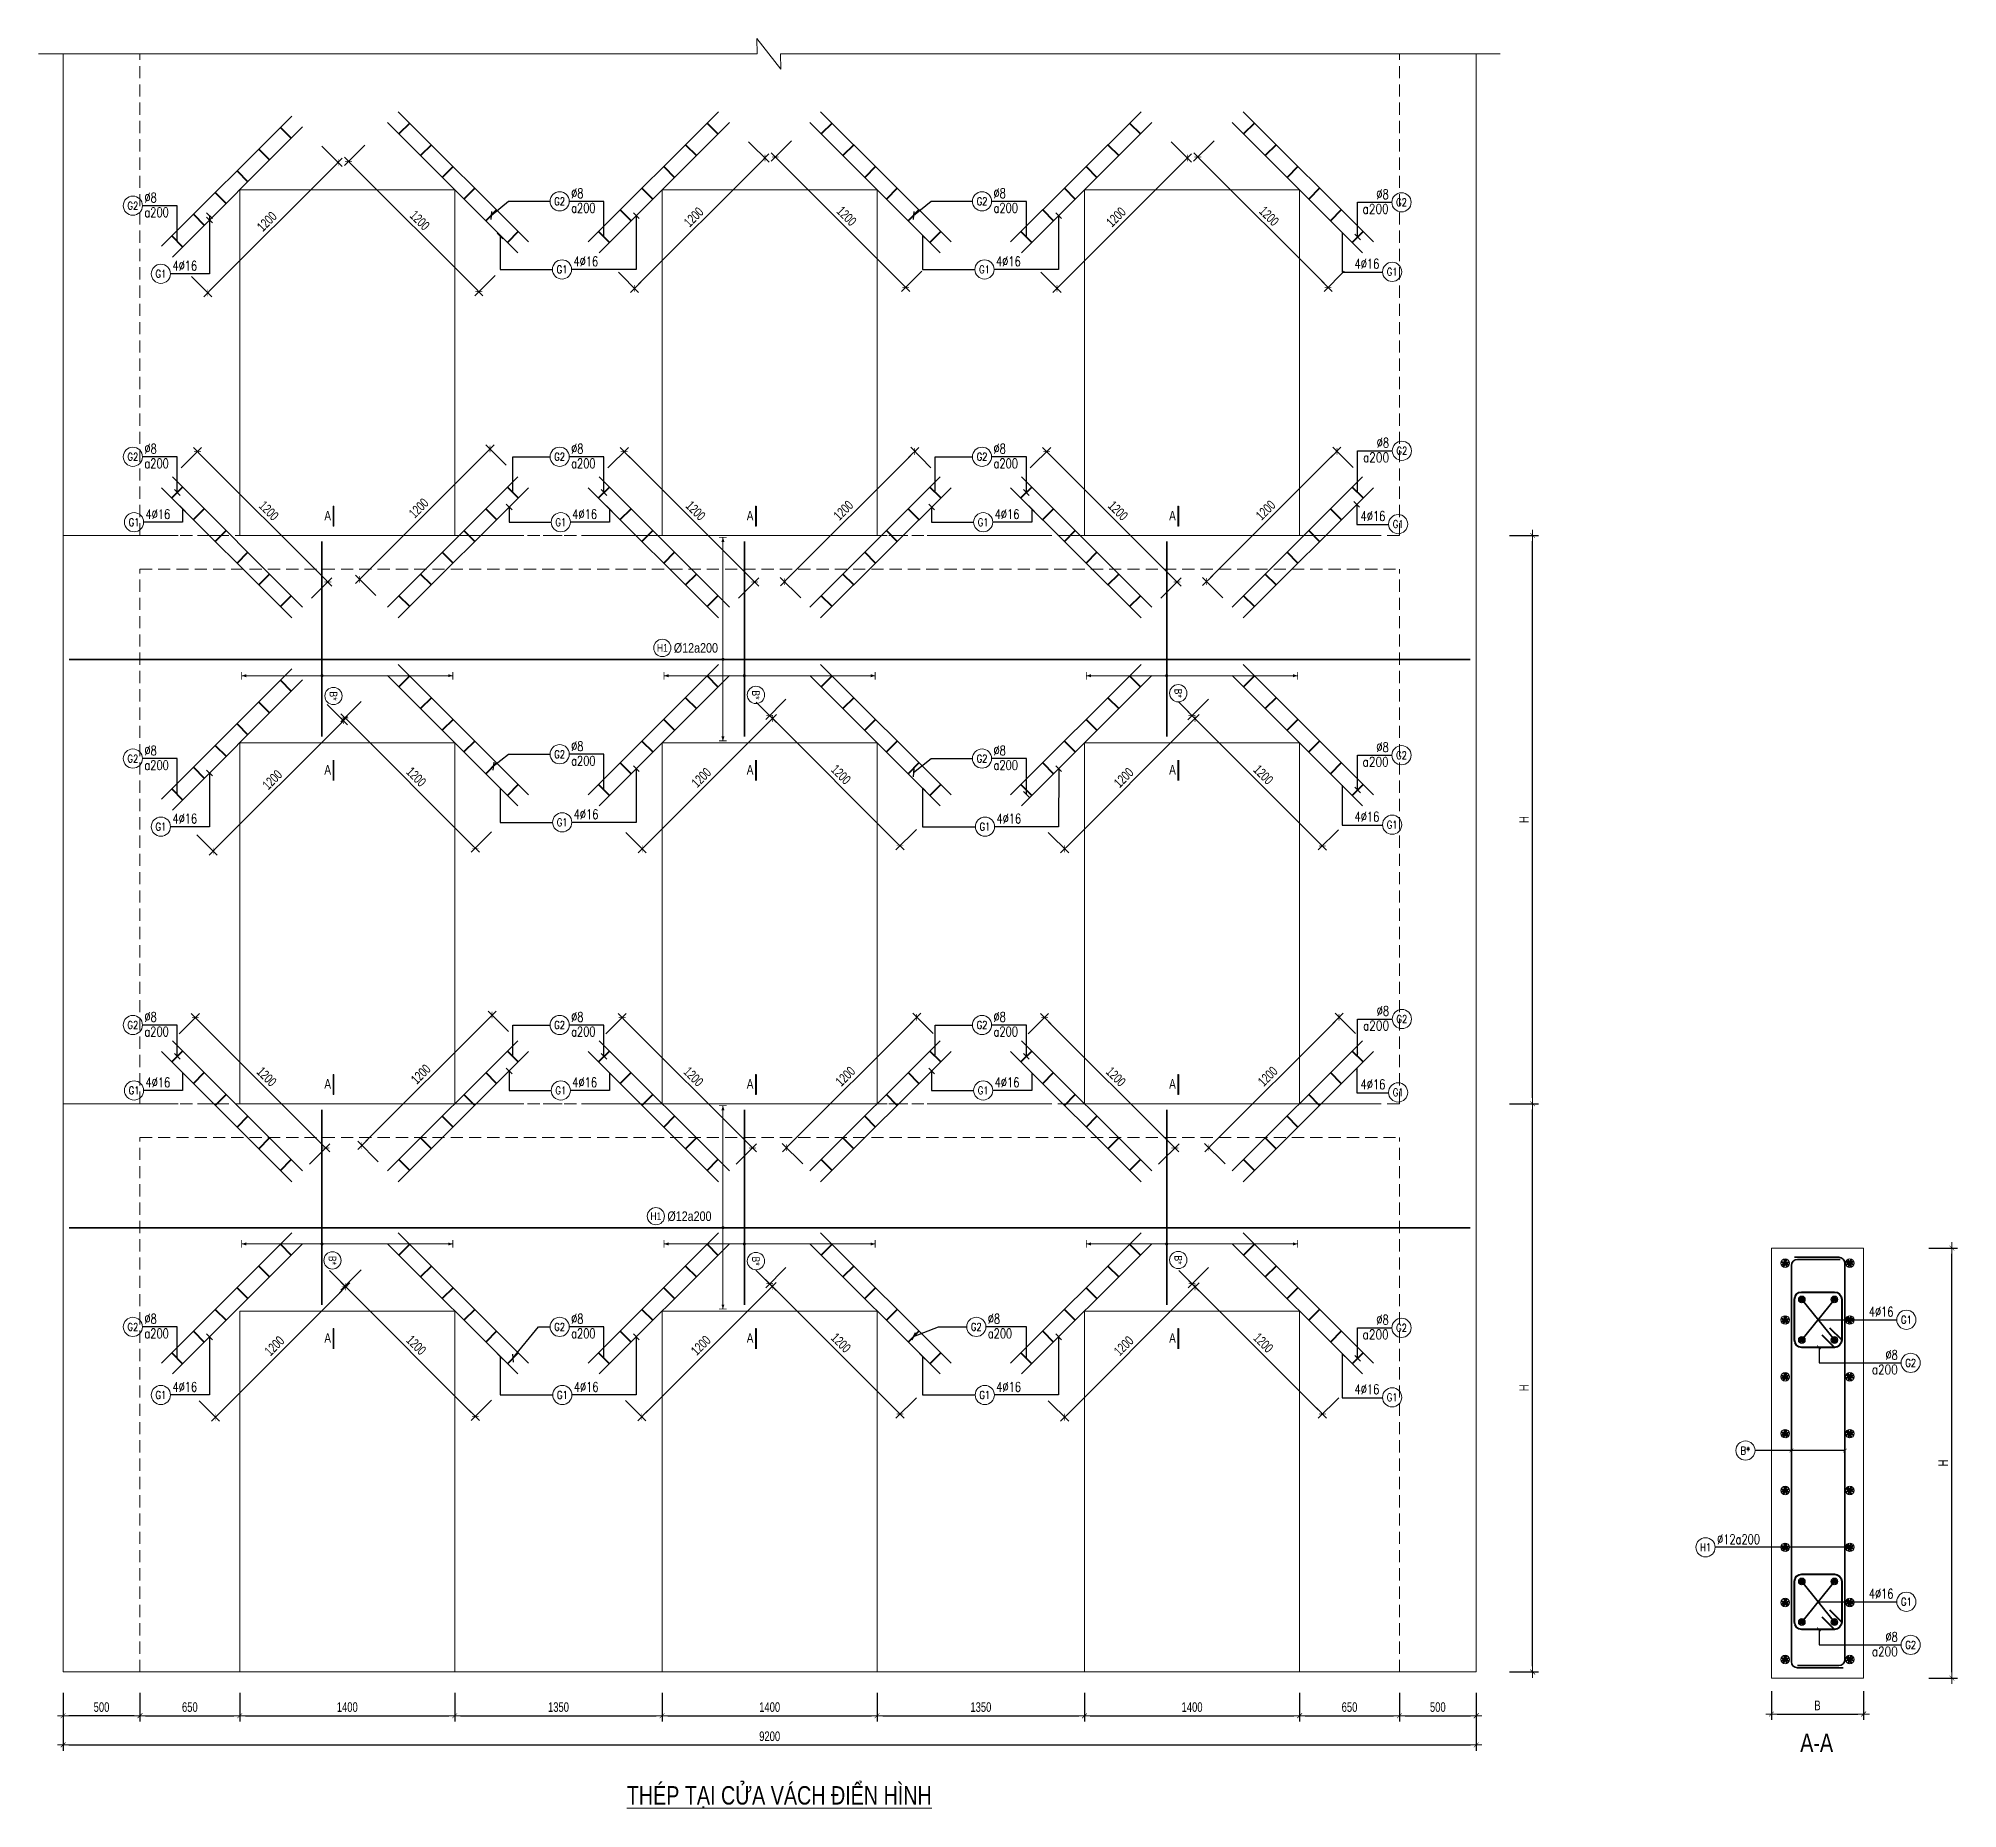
# Model space of a CAD drawing. Header units: millimetres. Extents: x 931337 to 1117500, y 19732 to 157199.
# Drawn here: x 943649 to 956144, y 39609 to 51135 of the extents above; entities that cross this region are included whole.
import ezdxf
from ezdxf.enums import TextEntityAlignment as Align

# ---------------------------------------------------------------- set-up
doc = ezdxf.new("R2010")
doc.units = ezdxf.units.MM
doc.header["$MEASUREMENT"] = 0
doc.linetypes.add('CENTER2', pattern=[1.125, 0.75, -0.125, 0.125, -0.125])
doc.linetypes.add('HIDDEN2', pattern=[4.7625, 3.175, -1.5875])
doc.layers.get('0').update_dxf_attribs({"lineweight": 20})
doc.layers.get('Defpoints').update_dxf_attribs({"color": 151, "lineweight": 9})
for name, color, linetype, lineweight in [('kata_dim', 8, 'Continuous', 5), ('kata_text', 7, 'Continuous', 30), ('KC-LEADER', 153, 'Continuous', 18), ('KC-THEP', 6, 'Continuous', 40), ('NDC_S_ANNO', 7, 'Continuous', 20), ('NDC_S_AXIS', 5, 'CENTER2', 13), ('NDC_S_CONTINUOUS', 3, 'Continuous', 20), ('NDC_S_DIM', 1, 'Continuous', 15), ('NDC_S_HIDDEN', 8, 'HIDDEN2', 13), ('NDC_S_LEADER', 1, 'Continuous', 15), ('NDC_S_LEVEL TEXT', 7, 'Continuous', 20), ('NDC_S_REBAR', 4, 'Continuous', 35), ('NDC_S_STIRRUP', 4, 'Continuous', 40), ('NDC_S_SYMBOL', 1, 'Continuous', 15), ('NDC_S_TEXT SYMBOL', 7, 'Continuous', 20), ('NDC_S_VN TEXT', 7, 'Continuous', 20)]:
    doc.layers.add(name, color=color, linetype=linetype, lineweight=lineweight)
doc.styles.add('AVANTH', font='')
doc.styles.add('kata_text', font='arial.ttf', dxfattribs={"width": 0.8})
doc.styles.add('NDC_ANNO', font='', dxfattribs={"width": 0.8})
doc.styles.add('NDC_ARIAL', font='arial.ttf', dxfattribs={"width": 0.85})
doc.styles.add('NDC_DIM', font='', dxfattribs={"width": 0.75})
doc.styles.add('NDC_EN TXT', font='romans.shx', dxfattribs={"width": 0.8})
doc.styles.get('AVANTH').set_extended_font_data('.VnAvantH')
doc.styles.get('NDC_ANNO').set_extended_font_data('Dotum')
doc.styles.get('NDC_DIM').set_extended_font_data('Dotum')
doc.dimstyles.new('NDC_1-25', dxfattribs={"dimscale": 25, "dimtxt": 2.5, "dimasz": 1, "dimexe": 1.5, "dimexo": 0, "dimgap": 0.8, "dimtad": 1, "dimdec": 0, "dimdsep": 46, "dimtxsty": 'NDC_ARIAL', "dimblk": 'DIMMARK', "dimcen": 49999.938995, "dimdle": 1.5, "dimclrd": 1, "dimclre": 1, "dimclrt": 3, "dimadec": 0, "dimazin": 0, "dimtfac": 1, "dimtdec": 0, "dimtix": 1, "dimtmove": 2, "dimatfit": 3, "dimfxl": 8, "dimarcsym": 0})
doc.dimstyles.new('NDC_1-25X2', dxfattribs={"dimscale": 25, "dimtxt": 2.5, "dimasz": 1, "dimexe": 1.5, "dimexo": 0, "dimgap": 0.8, "dimtad": 1, "dimdec": 0, "dimlfac": 0.5, "dimdsep": 46, "dimtxsty": 'NDC_ARIAL', "dimblk": 'DIMMARK', "dimcen": 49999.938995, "dimdle": 1.5, "dimclrd": 1, "dimclre": 1, "dimclrt": 3, "dimadec": 0, "dimazin": 0, "dimtfac": 1, "dimtdec": 0, "dimtix": 1, "dimtmove": 2, "dimatfit": 3, "dimldrblk": 'ARCHTICK', "dimfxl": 1, "dimarcsym": 0})
doc.dimstyles.new('NDC_dim_25', dxfattribs={"dimscale": 25, "dimtxt": 2.5, "dimasz": 1.5, "dimexe": 1.5, "dimexo": 2.5, "dimgap": 1, "dimtad": 1, "dimdec": 0, "dimzin": 0, "dimdsep": 46, "dimtxsty": 'NDC_DIM', "dimblk": 'DIMMARK', "dimcen": 0.09, "dimdle": 1.2, "dimclrd": 1, "dimclre": 1, "dimclrt": 3, "dimadec": 0, "dimazin": 0, "dimtfac": 1, "dimtdec": 0, "dimtix": 1, "dimtofl": 0, "dimtmove": 0, "dimatfit": 3, "dimfxl": 6, "dimfxlon": 1, "dimtolj": 1, "dimtzin": 0, "dimarcsym": 0})

msp = doc.modelspace()

# ---------------------------------------------------------------- texts
at = {"layer": 'NDC_S_LEVEL TEXT', "style": 'AVANTH', "width": 0.8}
for s, p in [('A-A', (955226.412, 39977.85)), ('%%UTHÐP T¹I CöA V¸CH §IÓN H×NH', (948472.578, 39635.682))]:
    msp.add_text(s, height=120, dxfattribs=at).set_placement(p, align=Align.CENTER)

# ---------------------------------------------------------------- blocks, each defined once
blk = doc.blocks.new('GIACUONG')
at = {"layer": 'NDC_S_REBAR'}
for p, q in [((-848856, -24182), (-848007, -23334)), ((-848785, -24253), (-847937, -23405))]:
    blk.add_line(p, q, dxfattribs=at)
at = {"layer": 'NDC_S_STIRRUP'}
for p, q in [((-848082, -23408), (-848011, -23479)), ((-848223, -23550), (-848152, -23620)), ((-848364, -23691), (-848294, -23762)), ((-848506, -23832), (-848435, -23903)), ((-848647, -23974), (-848577, -24045)), ((-848789, -24115), (-848718, -24186))]:
    blk.add_line(p, q, dxfattribs=at)
blk = doc.blocks.new('*U758')
h = blk.add_hatch(color=6)
edge = h.paths.add_edge_path()
edge.add_arc((-6.34, 0), 0.3, 0, 360)
for p, q in [((0, 0), (-176.59, 0)), ((188.21, 0), (0, 0))]:
    blk.add_line(p, q)
at = {"layer": 'kata_dim', "color": 6}
for q in [(-6.34, 31.8), (-6.34, -21.2)]:
    blk.add_line((-6.34, 0), q, dxfattribs=at)
for points in [[(-7.34, 31.8, 0.2, 0.2, 0), (-5.34, 31.8, 0, 0, 0)], [(-7.34, -21.2, 0.2, 0.2, 0), (-5.34, -21.2, 0, 0, 0)]]:
    blk.add_lwpolyline(points, format="xyseb", dxfattribs=at)
at = {"layer": 'kata_dim'}
blk.add_circle((-23.81, 3), 2.25, dxfattribs=at)
at = {"layer": 'kata_dim', "color": 6}
blk.add_circle((-6.34, 0), 0.3, dxfattribs=at)
for points in [[(-6.74, 30.6), (-6.34, 31.8), (-5.94, 30.6)], [(-6.74, -20), (-6.34, -21.2), (-5.94, -20)]]:
    blk.add_solid(points, dxfattribs=at)
at = {"layer": 'kata_text', "style": 'kata_text', "width": 0.8}
blk.add_attdef('KHT', text='', height=2, dxfattribs=at).set_placement((-23.81, 3), align=Align.MIDDLE_CENTER)
at = {"layer": 'kata_text', "color": 3, "style": 'kata_text', "width": 0.8}
blk.add_attdef('DKT', (-20.81, 1.75), '', height=2.5, dxfattribs=at)
blk = doc.blocks.new('*U756')
h = blk.add_hatch(color=6)
edge = h.paths.add_edge_path()
edge.add_arc((0, 0), 0.3, 0, 360)
for p, q in [((0, 0), (-34.94, 0)), ((15.86, 0), (0, 0))]:
    blk.add_line(p, q)
at = {"layer": 'kata_dim', "color": 6}
for q in [(0, 34.07), (0, -20.93)]:
    blk.add_line((0, 0), q, dxfattribs=at)
for points in [[(-1, 34.07, 0.2, 0.2, 0), (1, 34.07, 0, 0, 0)], [(-1, -20.93, 0.2, 0.2, 0), (1, -20.93, 0, 0, 0)]]:
    blk.add_lwpolyline(points, format="xyseb", dxfattribs=at)
blk.add_circle((0, 0), 0.3, dxfattribs=at)
at = {"layer": 'kata_dim'}
blk.add_circle((4.28, 2.74), 2.25, dxfattribs=at)
at = {"layer": 'kata_dim', "color": 6}
for points in [[(-0.4, 32.87), (0, 34.07), (0.4, 32.87)], [(-0.4, -19.73), (0, -20.93), (0.4, -19.73)]]:
    blk.add_solid(points, dxfattribs=at)
at = {"layer": 'kata_text', "style": 'kata_text', "width": 0.8}
blk.add_attdef('KHT', text='', height=2, dxfattribs=at).set_placement((4.28, 2.74), align=Align.MIDDLE_CENTER)
at = {"layer": 'kata_text', "color": 3, "style": 'kata_text', "width": 0.8}
blk.add_attdef('DKT', (7.28, 1.49), '', height=2.5, dxfattribs=at)
blk = doc.blocks.new('DIMMARK')
at = {"layer": 'NDC_S_DIM', "color": 1}
blk.add_line((-1.5, 0), (1, 0), dxfattribs=at)
at = {"layer": 'NDC_S_DIM', "color": 2, "const_width": 0.1}
blk.add_lwpolyline([(-0.42, -0.42), (0.42, 0.42)], dxfattribs=at)
blk = doc.blocks.new('*U13')
blk.add_circle((-2.5, 0), 2.5)
at = {"layer": 'NDC_S_VN TEXT', "color": 7, "style": 'NDC_EN TXT', "width": 0.8}
blk.add_attdef('SH2', text='', height=2, dxfattribs=at).set_placement((-2.5, 0), align=Align.MIDDLE)
at = {"layer": 'NDC_S_VN TEXT', "color": 3, "style": 'NDC_EN TXT', "width": 0.75}
blk.add_attdef('DK1', (0.5, 0.85), '', height=2.5, dxfattribs=at)
blk = doc.blocks.new('*U11')
blk.add_circle((-2.5, 0), 2.5)
at = {"layer": 'NDC_S_VN TEXT', "color": 7, "style": 'NDC_EN TXT', "width": 0.8}
blk.add_attdef('SH2', text='', height=2, dxfattribs=at).set_placement((-2.5, 0), align=Align.MIDDLE)
at = {"layer": 'NDC_S_VN TEXT', "color": 3, "style": 'NDC_EN TXT', "width": 0.75}
for tag, p in [('DK1', (0.5, 0.85)), ('KC1', (0.5, -2.97))]:
    blk.add_attdef(tag, p, '', height=2.5, dxfattribs=at)
blk = doc.blocks.new('*U9')
blk.add_circle((2.5, 0), 2.5)
at = {"layer": 'NDC_S_VN TEXT', "color": 3, "style": 'NDC_EN TXT', "width": 0.75}
blk.add_attdef('DK2', text='', height=2.5, dxfattribs=at).set_placement((-0.85, 0.85), align=Align.RIGHT)
at = {"layer": 'NDC_S_VN TEXT', "color": 7, "style": 'NDC_EN TXT', "width": 0.8}
blk.add_attdef('SH3', text='', height=2, dxfattribs=at).set_placement((2.5, 0), align=Align.MIDDLE)
blk = doc.blocks.new('*U10')
blk.add_circle((2.5, 0), 2.5)
at = {"layer": 'NDC_S_VN TEXT', "color": 3, "style": 'NDC_EN TXT'}
for tag, width, p in [('DK2', 0.75, (-0.85, 0.85)), ('KC2', 0.8, (-0.85, -2.97))]:
    blk.add_attdef(tag, text='', height=2.5, dxfattribs=dict(at, width=width)).set_placement(p, align=Align.RIGHT)
at = {"layer": 'NDC_S_VN TEXT', "color": 7, "style": 'NDC_EN TXT', "width": 0.8}
blk.add_attdef('SH3', text='', height=2, dxfattribs=at).set_placement((2.5, 0), align=Align.MIDDLE)
blk = doc.blocks.new('*D762')
at = {"layer": 'Defpoints', "color": 0, "transparency": 16777216}
for p in [(953010, 44199), (953377, 44199), (953010, 40499)]:
    blk.add_point(p, dxfattribs=at)
at = {"layer": 'NDC_S_DIM', "color": 1, "lineweight": -2, "transparency": 16777216}
for p, q in [((953227, 44199), (953415, 44199)), ((953377, 40537), (953377, 44162)), ((953227, 40499), (953415, 40499))]:
    blk.add_line(p, q, dxfattribs=at)
at = {"layer": 'NDC_S_DIM', "color": 1, "lineweight": -2, "transparency": 16777216, "xscale": 37.5, "yscale": 37.5, "zscale": 37.5}
for p, rotation in [((953377, 44199), 90), ((953377, 40499), 270)]:
    blk.add_blockref('DIMMARK', p, dxfattribs=dict(at, rotation=rotation))
at = {"layer": 'NDC_S_DIM', "color": 3, "transparency": 16777216, "insert": (953321, 42349), "char_height": 62.5, "attachment_point": 5, "rotation": 90, "style": 'NDC_DIM'}
blk.add_mtext('\\A1;H', dxfattribs=at)
blk = doc.blocks.new('*D763')
at = {"layer": 'Defpoints', "color": 0, "transparency": 16777216}
for p in [(953010, 47899), (953377, 47899), (953010, 44199)]:
    blk.add_point(p, dxfattribs=at)
at = {"layer": 'NDC_S_DIM', "color": 1, "lineweight": -2, "transparency": 16777216}
for p, q in [((953227, 47899), (953415, 47899)), ((953377, 44237), (953377, 47862)), ((953227, 44199), (953415, 44199))]:
    blk.add_line(p, q, dxfattribs=at)
at = {"layer": 'NDC_S_DIM', "color": 1, "lineweight": -2, "transparency": 16777216, "xscale": 37.5, "yscale": 37.5, "zscale": 37.5}
for p, rotation in [((953377, 47899), 90), ((953377, 44199), 270)]:
    blk.add_blockref('DIMMARK', p, dxfattribs=dict(at, rotation=rotation))
at = {"layer": 'NDC_S_DIM', "color": 3, "transparency": 16777216, "insert": (953321, 46049), "char_height": 62.5, "attachment_point": 5, "rotation": 90, "style": 'NDC_DIM'}
blk.add_mtext('\\A1;H', dxfattribs=at)
blk = doc.blocks.new('*D764')
at = {"layer": 'Defpoints', "color": 0, "transparency": 16777216}
for p in [(944310, 40499), (944960, 40499), (944960, 40214)]:
    blk.add_point(p, dxfattribs=at)
at = {"layer": 'NDC_S_DIM', "color": 1, "lineweight": -2, "transparency": 16777216}
for p, q in [((944310, 40364), (944310, 40176)), ((944960, 40364), (944960, 40176)), ((944347, 40214), (944922, 40214))]:
    blk.add_line(p, q, dxfattribs=at)
at = {"layer": 'NDC_S_DIM', "color": 1, "lineweight": -2, "transparency": 16777216, "xscale": 37.5, "yscale": 37.5, "zscale": 37.5, "rotation": 180}
blk.add_blockref('DIMMARK', (944310, 40214), dxfattribs=at)
at = {"layer": 'NDC_S_DIM', "color": 1, "lineweight": -2, "transparency": 16777216, "xscale": 37.5, "yscale": 37.5, "zscale": 37.5}
blk.add_blockref('DIMMARK', (944960, 40214), dxfattribs=at)
at = {"layer": 'NDC_S_DIM', "color": 3, "transparency": 16777216, "insert": (944635, 40270), "char_height": 62.5, "attachment_point": 5, "style": 'NDC_DIM'}
blk.add_mtext('\\A1;650', dxfattribs=at)
blk = doc.blocks.new('*D765')
at = {"layer": 'Defpoints', "color": 0, "transparency": 16777216}
for p in [(944960, 40499), (946360, 40499), (946360, 40214)]:
    blk.add_point(p, dxfattribs=at)
at = {"layer": 'NDC_S_DIM', "color": 1, "lineweight": -2, "transparency": 16777216}
for p, q in [((944960, 40364), (944960, 40176)), ((946360, 40364), (946360, 40176)), ((944997, 40214), (946322, 40214))]:
    blk.add_line(p, q, dxfattribs=at)
at = {"layer": 'NDC_S_DIM', "color": 1, "lineweight": -2, "transparency": 16777216, "xscale": 37.5, "yscale": 37.5, "zscale": 37.5, "rotation": 180}
blk.add_blockref('DIMMARK', (944960, 40214), dxfattribs=at)
at = {"layer": 'NDC_S_DIM', "color": 1, "lineweight": -2, "transparency": 16777216, "xscale": 37.5, "yscale": 37.5, "zscale": 37.5}
blk.add_blockref('DIMMARK', (946360, 40214), dxfattribs=at)
at = {"layer": 'NDC_S_DIM', "color": 3, "transparency": 16777216, "insert": (945660, 40270), "char_height": 62.5, "attachment_point": 5, "style": 'NDC_DIM'}
blk.add_mtext('\\A1;1400', dxfattribs=at)
blk = doc.blocks.new('*D766')
at = {"layer": 'Defpoints', "color": 0, "transparency": 16777216}
for p in [(946360, 40499), (947710, 40499), (947710, 40214)]:
    blk.add_point(p, dxfattribs=at)
at = {"layer": 'NDC_S_DIM', "color": 1, "lineweight": -2, "transparency": 16777216}
for p, q in [((946360, 40364), (946360, 40176)), ((947710, 40364), (947710, 40176)), ((946397, 40214), (947672, 40214))]:
    blk.add_line(p, q, dxfattribs=at)
at = {"layer": 'NDC_S_DIM', "color": 1, "lineweight": -2, "transparency": 16777216, "xscale": 37.5, "yscale": 37.5, "zscale": 37.5, "rotation": 180}
blk.add_blockref('DIMMARK', (946360, 40214), dxfattribs=at)
at = {"layer": 'NDC_S_DIM', "color": 1, "lineweight": -2, "transparency": 16777216, "xscale": 37.5, "yscale": 37.5, "zscale": 37.5}
blk.add_blockref('DIMMARK', (947710, 40214), dxfattribs=at)
at = {"layer": 'NDC_S_DIM', "color": 3, "transparency": 16777216, "insert": (947035, 40270), "char_height": 62.5, "attachment_point": 5, "style": 'NDC_DIM'}
blk.add_mtext('\\A1;1350', dxfattribs=at)
blk = doc.blocks.new('*D767')
at = {"layer": 'Defpoints', "color": 0, "transparency": 16777216}
for p in [(947710, 40499), (949110, 40499), (949110, 40214)]:
    blk.add_point(p, dxfattribs=at)
at = {"layer": 'NDC_S_DIM', "color": 1, "lineweight": -2, "transparency": 16777216}
for p, q in [((947710, 40364), (947710, 40176)), ((949110, 40364), (949110, 40176)), ((947747, 40214), (949072, 40214))]:
    blk.add_line(p, q, dxfattribs=at)
at = {"layer": 'NDC_S_DIM', "color": 1, "lineweight": -2, "transparency": 16777216, "xscale": 37.5, "yscale": 37.5, "zscale": 37.5, "rotation": 180}
blk.add_blockref('DIMMARK', (947710, 40214), dxfattribs=at)
at = {"layer": 'NDC_S_DIM', "color": 1, "lineweight": -2, "transparency": 16777216, "xscale": 37.5, "yscale": 37.5, "zscale": 37.5}
blk.add_blockref('DIMMARK', (949110, 40214), dxfattribs=at)
at = {"layer": 'NDC_S_DIM', "color": 3, "transparency": 16777216, "insert": (948410, 40270), "char_height": 62.5, "attachment_point": 5, "style": 'NDC_DIM'}
blk.add_mtext('\\A1;1400', dxfattribs=at)
blk = doc.blocks.new('*D768')
at = {"layer": 'Defpoints', "color": 0, "transparency": 16777216}
for p in [(949110, 40499), (950460, 40499), (950460, 40214)]:
    blk.add_point(p, dxfattribs=at)
at = {"layer": 'NDC_S_DIM', "color": 1, "lineweight": -2, "transparency": 16777216}
for p, q in [((949110, 40364), (949110, 40176)), ((950460, 40364), (950460, 40176)), ((949147, 40214), (950422, 40214))]:
    blk.add_line(p, q, dxfattribs=at)
at = {"layer": 'NDC_S_DIM', "color": 1, "lineweight": -2, "transparency": 16777216, "xscale": 37.5, "yscale": 37.5, "zscale": 37.5, "rotation": 180}
blk.add_blockref('DIMMARK', (949110, 40214), dxfattribs=at)
at = {"layer": 'NDC_S_DIM', "color": 1, "lineweight": -2, "transparency": 16777216, "xscale": 37.5, "yscale": 37.5, "zscale": 37.5}
blk.add_blockref('DIMMARK', (950460, 40214), dxfattribs=at)
at = {"layer": 'NDC_S_DIM', "color": 3, "transparency": 16777216, "insert": (949785, 40270), "char_height": 62.5, "attachment_point": 5, "style": 'NDC_DIM'}
blk.add_mtext('\\A1;1350', dxfattribs=at)
blk = doc.blocks.new('*D769')
at = {"layer": 'Defpoints', "color": 0, "transparency": 16777216}
for p in [(951860, 40499), (952510, 40499), (952510, 40214)]:
    blk.add_point(p, dxfattribs=at)
at = {"layer": 'NDC_S_DIM', "color": 1, "lineweight": -2, "transparency": 16777216}
for p, q in [((951860, 40364), (951860, 40176)), ((952510, 40364), (952510, 40176)), ((951897, 40214), (952472, 40214))]:
    blk.add_line(p, q, dxfattribs=at)
at = {"layer": 'NDC_S_DIM', "color": 1, "lineweight": -2, "transparency": 16777216, "xscale": 37.5, "yscale": 37.5, "zscale": 37.5, "rotation": 180}
blk.add_blockref('DIMMARK', (951860, 40214), dxfattribs=at)
at = {"layer": 'NDC_S_DIM', "color": 1, "lineweight": -2, "transparency": 16777216, "xscale": 37.5, "yscale": 37.5, "zscale": 37.5}
blk.add_blockref('DIMMARK', (952510, 40214), dxfattribs=at)
at = {"layer": 'NDC_S_DIM', "color": 3, "transparency": 16777216, "insert": (952185, 40270), "char_height": 62.5, "attachment_point": 5, "style": 'NDC_DIM'}
blk.add_mtext('\\A1;650', dxfattribs=at)
blk = doc.blocks.new('*D770')
at = {"layer": 'Defpoints', "color": 0, "transparency": 16777216}
for p in [(943810, 40499), (953010, 40499), (953010, 40024)]:
    blk.add_point(p, dxfattribs=at)
at = {"layer": 'NDC_S_DIM', "color": 1, "lineweight": -2, "transparency": 16777216}
for p, q in [((943810, 40174), (943810, 39986)), ((953010, 40174), (953010, 39986)), ((943847, 40024), (952972, 40024))]:
    blk.add_line(p, q, dxfattribs=at)
at = {"layer": 'NDC_S_DIM', "color": 1, "lineweight": -2, "transparency": 16777216, "xscale": 37.5, "yscale": 37.5, "zscale": 37.5, "rotation": 180}
blk.add_blockref('DIMMARK', (943810, 40024), dxfattribs=at)
at = {"layer": 'NDC_S_DIM', "color": 1, "lineweight": -2, "transparency": 16777216, "xscale": 37.5, "yscale": 37.5, "zscale": 37.5}
blk.add_blockref('DIMMARK', (953010, 40024), dxfattribs=at)
at = {"layer": 'NDC_S_DIM', "color": 3, "transparency": 16777216, "insert": (948410, 40080), "char_height": 62.5, "attachment_point": 5, "style": 'NDC_DIM'}
blk.add_mtext('\\A1;9200', dxfattribs=at)
blk = doc.blocks.new('*U749')
at = {"layer": 'NDC_S_ANNO', "linetype": 'ByBlock', "lineweight": -2}
blk.add_line((0, 4.36), (0, -1), dxfattribs=at)
at = {"layer": 'NDC_S_ANNO', "ltscale": 0.005, "const_width": 0.5}
blk.add_lwpolyline([(0, -1), (0, 4.36)], dxfattribs=at)
at = {"layer": 'NDC_S_TEXT SYMBOL', "linetype": 'ByBlock', "lineweight": -2, "style": 'NDC_ANNO', "width": 0.8}
blk.add_attdef('DETAIL', text='', height=2.5, dxfattribs=at).set_placement((-0.64, 1.82), align=Align.MIDDLE_RIGHT)
blk = doc.blocks.new('*D773')
at = {"layer": 'Defpoints', "color": 0, "transparency": 16777216}
for p in [(950460, 40499), (951860, 40499), (951860, 40214)]:
    blk.add_point(p, dxfattribs=at)
at = {"layer": 'NDC_S_DIM', "color": 1, "lineweight": -2, "transparency": 16777216}
for p, q in [((950460, 40364), (950460, 40176)), ((951860, 40364), (951860, 40176)), ((950497, 40214), (951822, 40214))]:
    blk.add_line(p, q, dxfattribs=at)
at = {"layer": 'NDC_S_DIM', "color": 1, "lineweight": -2, "transparency": 16777216, "xscale": 37.5, "yscale": 37.5, "zscale": 37.5, "rotation": 180}
blk.add_blockref('DIMMARK', (950460, 40214), dxfattribs=at)
at = {"layer": 'NDC_S_DIM', "color": 1, "lineweight": -2, "transparency": 16777216, "xscale": 37.5, "yscale": 37.5, "zscale": 37.5}
blk.add_blockref('DIMMARK', (951860, 40214), dxfattribs=at)
at = {"layer": 'NDC_S_DIM', "color": 3, "transparency": 16777216, "insert": (951160, 40270), "char_height": 62.5, "attachment_point": 5, "style": 'NDC_DIM'}
blk.add_mtext('\\A1;1400', dxfattribs=at)
blk = doc.blocks.new('*D774')
at = {"layer": 'Defpoints', "color": 0, "transparency": 16777216}
for p in [(952510, 40499), (953010, 40499), (953010, 40214)]:
    blk.add_point(p, dxfattribs=at)
at = {"layer": 'NDC_S_DIM', "color": 1, "lineweight": -2, "transparency": 16777216}
for p, q in [((952510, 40364), (952510, 40176)), ((953010, 40364), (953010, 40176)), ((952547, 40214), (952972, 40214))]:
    blk.add_line(p, q, dxfattribs=at)
at = {"layer": 'NDC_S_DIM', "color": 1, "lineweight": -2, "transparency": 16777216, "xscale": 37.5, "yscale": 37.5, "zscale": 37.5, "rotation": 180}
blk.add_blockref('DIMMARK', (952510, 40214), dxfattribs=at)
at = {"layer": 'NDC_S_DIM', "color": 1, "lineweight": -2, "transparency": 16777216, "xscale": 37.5, "yscale": 37.5, "zscale": 37.5}
blk.add_blockref('DIMMARK', (953010, 40214), dxfattribs=at)
at = {"layer": 'NDC_S_DIM', "color": 3, "transparency": 16777216, "insert": (952760, 40270), "char_height": 62.5, "attachment_point": 5, "style": 'NDC_DIM'}
blk.add_mtext('\\A1;500', dxfattribs=at)
blk = doc.blocks.new('*D775')
at = {"layer": 'Defpoints', "color": 0, "transparency": 16777216}
for p in [(943810, 40499), (944310, 40499), (943810, 40214)]:
    blk.add_point(p, dxfattribs=at)
at = {"layer": 'NDC_S_DIM', "color": 1, "lineweight": -2, "transparency": 16777216}
for p, q in [((943810, 40364), (943810, 40176)), ((944310, 40364), (944310, 40176)), ((944272, 40214), (943847, 40214))]:
    blk.add_line(p, q, dxfattribs=at)
at = {"layer": 'NDC_S_DIM', "color": 1, "lineweight": -2, "transparency": 16777216, "xscale": 37.5, "yscale": 37.5, "zscale": 37.5, "rotation": 180}
blk.add_blockref('DIMMARK', (943810, 40214), dxfattribs=at)
at = {"layer": 'NDC_S_DIM', "color": 1, "lineweight": -2, "transparency": 16777216, "xscale": 37.5, "yscale": 37.5, "zscale": 37.5}
blk.add_blockref('DIMMARK', (944310, 40214), dxfattribs=at)
at = {"layer": 'NDC_S_DIM', "color": 3, "transparency": 16777216, "insert": (944060, 40270), "char_height": 62.5, "attachment_point": 5, "style": 'NDC_DIM'}
blk.add_mtext('\\A1;500', dxfattribs=at)
blk = doc.blocks.new('*U753')
h = blk.add_hatch(color=6)
edge = h.paths.add_edge_path()
edge.add_arc((0, 0), 0.3, 0, 360)
for p, q in [((0, 0), (-34.94, 0)), ((15.86, 0), (0, 0))]:
    blk.add_line(p, q)
at = {"layer": 'kata_dim', "color": 6}
for q in [(0, 34.07), (0, -20.93)]:
    blk.add_line((0, 0), q, dxfattribs=at)
for points in [[(-1, 34.07, 0.2, 0.2, 0), (1, 34.07, 0, 0, 0)], [(-1, -20.93, 0.2, 0.2, 0), (1, -20.93, 0, 0, 0)]]:
    blk.add_lwpolyline(points, format="xyseb", dxfattribs=at)
at = {"layer": 'kata_dim'}
blk.add_circle((4.45, 3), 2.25, dxfattribs=at)
at = {"layer": 'kata_dim', "color": 6}
blk.add_circle((0, 0), 0.3, dxfattribs=at)
for points in [[(-0.4, 32.87), (0, 34.07), (0.4, 32.87)], [(-0.4, -19.73), (0, -20.93), (0.4, -19.73)]]:
    blk.add_solid(points, dxfattribs=at)
at = {"layer": 'kata_text', "style": 'kata_text', "width": 0.8}
blk.add_attdef('KHT', text='', height=2, dxfattribs=at).set_placement((4.45, 3), align=Align.MIDDLE_CENTER)
at = {"layer": 'kata_text', "color": 3, "style": 'kata_text', "width": 0.8}
blk.add_attdef('DKT', (7.45, 1.75), '', height=2.5, dxfattribs=at)
blk = doc.blocks.new('*U754')
h = blk.add_hatch(color=6)
edge = h.paths.add_edge_path()
edge.add_arc((0, 0), 0.3, 0, 360)
for p, q in [((0, 0), (-34.94, 0)), ((15.86, 0), (0, 0))]:
    blk.add_line(p, q)
at = {"layer": 'kata_dim', "color": 6}
for q in [(0, 34.07), (0, -20.93)]:
    blk.add_line((0, 0), q, dxfattribs=at)
for points in [[(-1, 34.07, 0.2, 0.2, 0), (1, 34.07, 0, 0, 0)], [(-1, -20.93, 0.2, 0.2, 0), (1, -20.93, 0, 0, 0)]]:
    blk.add_lwpolyline(points, format="xyseb", dxfattribs=at)
at = {"layer": 'kata_dim'}
blk.add_circle((4.17, 3), 2.25, dxfattribs=at)
at = {"layer": 'kata_dim', "color": 6}
blk.add_circle((0, 0), 0.3, dxfattribs=at)
for points in [[(-0.4, 32.87), (0, 34.07), (0.4, 32.87)], [(-0.4, -19.73), (0, -20.93), (0.4, -19.73)]]:
    blk.add_solid(points, dxfattribs=at)
at = {"layer": 'kata_text', "style": 'kata_text', "width": 0.8}
blk.add_attdef('KHT', text='', height=2, dxfattribs=at).set_placement((4.17, 3), align=Align.MIDDLE_CENTER)
at = {"layer": 'kata_text', "color": 3, "style": 'kata_text', "width": 0.8}
blk.add_attdef('DKT', (7.17, 1.75), '', height=2.5, dxfattribs=at)
blk = doc.blocks.new('*U755')
h = blk.add_hatch(color=6)
edge = h.paths.add_edge_path()
edge.add_arc((0, 0), 0.3, 0, 360)
for p, q in [((0, 0), (-34.94, 0)), ((15.86, 0), (0, 0))]:
    blk.add_line(p, q)
at = {"layer": 'kata_dim', "color": 6}
for q in [(0, 34.07), (0, -20.93)]:
    blk.add_line((0, 0), q, dxfattribs=at)
for points in [[(-1, 34.07, 0.2, 0.2, 0), (1, 34.07, 0, 0, 0)], [(-1, -20.93, 0.2, 0.2, 0), (1, -20.93, 0, 0, 0)]]:
    blk.add_lwpolyline(points, format="xyseb", dxfattribs=at)
at = {"layer": 'kata_dim'}
blk.add_circle((5.28, 3), 2.25, dxfattribs=at)
at = {"layer": 'kata_dim', "color": 6}
blk.add_circle((0, 0), 0.3, dxfattribs=at)
for points in [[(-0.4, 32.87), (0, 34.07), (0.4, 32.87)], [(-0.4, -19.73), (0, -20.93), (0.4, -19.73)]]:
    blk.add_solid(points, dxfattribs=at)
at = {"layer": 'kata_text', "style": 'kata_text', "width": 0.8}
blk.add_attdef('KHT', text='', height=2, dxfattribs=at).set_placement((5.28, 3), align=Align.MIDDLE_CENTER)
at = {"layer": 'kata_text', "color": 3, "style": 'kata_text', "width": 0.8}
blk.add_attdef('DKT', (8.28, 1.75), '', height=2.5, dxfattribs=at)
blk = doc.blocks.new('*U751')
h = blk.add_hatch(color=6)
edge = h.paths.add_edge_path()
edge.add_arc((0, 0), 0.3, 0, 360)
for p, q in [((0, 0), (-34.94, 0)), ((15.86, 0), (0, 0))]:
    blk.add_line(p, q)
at = {"layer": 'kata_dim', "color": 6}
for q in [(0, 34.07), (0, -20.93)]:
    blk.add_line((0, 0), q, dxfattribs=at)
for points in [[(-1, 34.07, 0.2, 0.2, 0), (1, 34.07, 0, 0, 0)], [(-1, -20.93, 0.2, 0.2, 0), (1, -20.93, 0, 0, 0)]]:
    blk.add_lwpolyline(points, format="xyseb", dxfattribs=at)
at = {"layer": 'kata_dim'}
blk.add_circle((5.01, 3), 2.25, dxfattribs=at)
at = {"layer": 'kata_dim', "color": 6}
blk.add_circle((0, 0), 0.3, dxfattribs=at)
for points in [[(-0.4, 32.87), (0, 34.07), (0.4, 32.87)], [(-0.4, -19.73), (0, -20.93), (0.4, -19.73)]]:
    blk.add_solid(points, dxfattribs=at)
at = {"layer": 'kata_text', "style": 'kata_text', "width": 0.8}
blk.add_attdef('KHT', text='', height=2, dxfattribs=at).set_placement((5.01, 3), align=Align.MIDDLE_CENTER)
at = {"layer": 'kata_text', "color": 3, "style": 'kata_text', "width": 0.8}
blk.add_attdef('DKT', (8.01, 1.75), '', height=2.5, dxfattribs=at)
blk = doc.blocks.new('*U752')
h = blk.add_hatch(color=6)
edge = h.paths.add_edge_path()
edge.add_arc((0, 0), 0.3, 0, 360)
for p, q in [((0, 0), (-34.94, 0)), ((15.86, 0), (0, 0))]:
    blk.add_line(p, q)
at = {"layer": 'kata_dim', "color": 6}
for q in [(0, 34.07), (0, -20.93)]:
    blk.add_line((0, 0), q, dxfattribs=at)
for points in [[(-1, 34.07, 0.2, 0.2, 0), (1, 34.07, 0, 0, 0)], [(-1, -20.93, 0.2, 0.2, 0), (1, -20.93, 0, 0, 0)]]:
    blk.add_lwpolyline(points, format="xyseb", dxfattribs=at)
at = {"layer": 'kata_dim'}
blk.add_circle((4.56, 3), 2.25, dxfattribs=at)
at = {"layer": 'kata_dim', "color": 6}
blk.add_circle((0, 0), 0.3, dxfattribs=at)
for points in [[(-0.4, 32.87), (0, 34.07), (0.4, 32.87)], [(-0.4, -19.73), (0, -20.93), (0.4, -19.73)]]:
    blk.add_solid(points, dxfattribs=at)
at = {"layer": 'kata_text', "style": 'kata_text', "width": 0.8}
blk.add_attdef('KHT', text='', height=2, dxfattribs=at).set_placement((4.56, 3), align=Align.MIDDLE_CENTER)
at = {"layer": 'kata_text', "color": 3, "style": 'kata_text', "width": 0.8}
blk.add_attdef('DKT', (7.56, 1.75), '', height=2.5, dxfattribs=at)
blk = doc.blocks.new('*U759')
h = blk.add_hatch(color=6)
edge = h.paths.add_edge_path()
edge.add_arc((-6.34, 0), 0.3, 0, 360)
for p, q in [((0, 0), (-176.59, 0)), ((188.21, 0), (0, 0))]:
    blk.add_line(p, q)
at = {"layer": 'kata_dim', "color": 6}
for q in [(-6.34, 31.8), (-6.34, -21.2)]:
    blk.add_line((-6.34, 0), q, dxfattribs=at)
for points in [[(-7.34, 31.8, 0.2, 0.2, 0), (-5.34, 31.8, 0, 0, 0)], [(-7.34, -21.2, 0.2, 0.2, 0), (-5.34, -21.2, 0, 0, 0)]]:
    blk.add_lwpolyline(points, format="xyseb", dxfattribs=at)
at = {"layer": 'kata_dim'}
blk.add_circle((-22.13, 3), 2.25, dxfattribs=at)
at = {"layer": 'kata_dim', "color": 6}
blk.add_circle((-6.34, 0), 0.3, dxfattribs=at)
for points in [[(-6.74, 30.6), (-6.34, 31.8), (-5.94, 30.6)], [(-6.74, -20), (-6.34, -21.2), (-5.94, -20)]]:
    blk.add_solid(points, dxfattribs=at)
at = {"layer": 'kata_text', "style": 'kata_text', "width": 0.8}
blk.add_attdef('KHT', text='', height=2, dxfattribs=at).set_placement((-22.13, 3), align=Align.MIDDLE_CENTER)
at = {"layer": 'kata_text', "color": 3, "style": 'kata_text', "width": 0.8}
blk.add_attdef('DKT', (-19.13, 1.75), '', height=2.5, dxfattribs=at)
blk = doc.blocks.new('*D779')
at = {"layer": 'Defpoints', "color": 0, "transparency": 16777216}
for p in [(945370, 43287), (945650, 43007), (944521, 42439)]:
    blk.add_point(p, dxfattribs=at)
at = {"layer": 'NDC_S_DIM', "color": 1, "lineweight": -2, "transparency": 16777216}
for p, q in [((945544, 43113), (945677, 42980)), ((944828, 42185), (945624, 42980)), ((944696, 42264), (944828, 42132))]:
    blk.add_line(p, q, dxfattribs=at)
at = {"layer": 'NDC_S_DIM', "color": 1, "lineweight": -2, "transparency": 16777216, "xscale": 37.5, "yscale": 37.5, "zscale": 37.5}
for p, rotation in [((945650, 43007), 45), ((944802, 42158), 225)]:
    blk.add_blockref('DIMMARK', p, dxfattribs=dict(at, rotation=rotation))
at = {"layer": 'NDC_S_DIM', "color": 3, "transparency": 16777216, "insert": (945186, 42622), "char_height": 62.5, "attachment_point": 5, "rotation": 45, "style": 'NDC_DIM'}
blk.add_mtext('\\A1;1200', dxfattribs=at)
blk = doc.blocks.new('*D780')
at = {"layer": 'Defpoints', "color": 0, "transparency": 16777216}
for p in [(945921, 43287), (946770, 42439), (946494, 42163)]:
    blk.add_point(p, dxfattribs=at)
at = {"layer": 'NDC_S_DIM', "color": 1, "lineweight": -2, "transparency": 16777216}
for p, q in [((945751, 43117), (945618, 42985)), ((945672, 42985), (946467, 42189)), ((946600, 42269), (946467, 42136))]:
    blk.add_line(p, q, dxfattribs=at)
at = {"layer": 'NDC_S_DIM', "color": 1, "lineweight": -2, "transparency": 16777216, "xscale": 37.5, "yscale": 37.5, "zscale": 37.5}
for p, rotation in [((945645, 43011), 135), ((946494, 42163), 315)]:
    blk.add_blockref('DIMMARK', p, dxfattribs=dict(at, rotation=rotation))
at = {"layer": 'NDC_S_DIM', "color": 3, "transparency": 16777216, "insert": (946109, 42627), "char_height": 62.5, "attachment_point": 5, "rotation": 315, "style": 'NDC_DIM'}
blk.add_mtext('\\A1;1200', dxfattribs=at)
blk = doc.blocks.new('*D781')
at = {"layer": 'Defpoints', "color": 0, "transparency": 16777216}
for p in [(944521, 44609), (945520, 43911), (945370, 43761)]:
    blk.add_point(p, dxfattribs=at)
at = {"layer": 'NDC_S_DIM', "color": 1, "lineweight": -2, "transparency": 16777216}
for p, q in [((944565, 44653), (944698, 44786)), ((944698, 44733), (945493, 43937)), ((945414, 43805), (945546, 43937))]:
    blk.add_line(p, q, dxfattribs=at)
at = {"layer": 'NDC_S_DIM', "color": 1, "lineweight": -2, "transparency": 16777216, "xscale": 37.5, "yscale": 37.5, "zscale": 37.5}
for p, rotation in [((944671, 44759), 135), ((945520, 43911), 315)]:
    blk.add_blockref('DIMMARK', p, dxfattribs=dict(at, rotation=rotation))
at = {"layer": 'NDC_S_DIM', "color": 3, "transparency": 16777216, "insert": (945135, 44375), "char_height": 62.5, "attachment_point": 5, "rotation": 315, "style": 'NDC_DIM'}
blk.add_mtext('\\A1;1200', dxfattribs=at)
blk = doc.blocks.new('*D782')
at = {"layer": 'Defpoints', "color": 0, "transparency": 16777216}
for p in [(946603, 44776), (946770, 44609), (945921, 43761)]:
    blk.add_point(p, dxfattribs=at)
at = {"layer": 'NDC_S_DIM', "color": 1, "lineweight": -2, "transparency": 16777216}
for p, q in [((945781, 43954), (946577, 44749)), ((946709, 44670), (946577, 44802)), ((945861, 43821), (945728, 43954))]:
    blk.add_line(p, q, dxfattribs=at)
at = {"layer": 'NDC_S_DIM', "color": 1, "lineweight": -2, "transparency": 16777216, "xscale": 37.5, "yscale": 37.5, "zscale": 37.5}
for p, rotation in [((946603, 44776), 45), ((945755, 43927), 225)]:
    blk.add_blockref('DIMMARK', p, dxfattribs=dict(at, rotation=rotation))
at = {"layer": 'NDC_S_DIM', "color": 3, "transparency": 16777216, "insert": (946139, 44391), "char_height": 62.5, "attachment_point": 5, "rotation": 45, "style": 'NDC_DIM'}
blk.add_mtext('\\A1;1200', dxfattribs=at)
blk = doc.blocks.new('*D783')
at = {"layer": 'Defpoints', "color": 0, "transparency": 16777216}
for p in [(945370, 46959), (945636, 46693), (944521, 46111)]:
    blk.add_point(p, dxfattribs=at)
at = {"layer": 'NDC_S_DIM', "color": 1, "lineweight": -2, "transparency": 16777216}
for p, q in [((945530, 46799), (945662, 46666)), ((944814, 45871), (945609, 46666)), ((944681, 45950), (944814, 45818))]:
    blk.add_line(p, q, dxfattribs=at)
at = {"layer": 'NDC_S_DIM', "color": 1, "lineweight": -2, "transparency": 16777216, "xscale": 37.5, "yscale": 37.5, "zscale": 37.5}
for p, rotation in [((945636, 46693), 45), ((944787, 45844), 225)]:
    blk.add_blockref('DIMMARK', p, dxfattribs=dict(at, rotation=rotation))
at = {"layer": 'NDC_S_DIM', "color": 3, "transparency": 16777216, "insert": (945172, 46308), "char_height": 62.5, "attachment_point": 5, "rotation": 45, "style": 'NDC_DIM'}
blk.add_mtext('\\A1;1200', dxfattribs=at)
blk = doc.blocks.new('*D784')
at = {"layer": 'Defpoints', "color": 0, "transparency": 16777216}
for p in [(945921, 46987), (946770, 46139), (946494, 45863)]:
    blk.add_point(p, dxfattribs=at)
at = {"layer": 'NDC_S_DIM', "color": 1, "lineweight": -2, "transparency": 16777216}
for p, q in [((945751, 46817), (945618, 46685)), ((945672, 46685), (946467, 45889)), ((946600, 45969), (946467, 45836))]:
    blk.add_line(p, q, dxfattribs=at)
at = {"layer": 'NDC_S_DIM', "color": 1, "lineweight": -2, "transparency": 16777216, "xscale": 37.5, "yscale": 37.5, "zscale": 37.5}
for p, rotation in [((945645, 46711), 135), ((946494, 45863), 315)]:
    blk.add_blockref('DIMMARK', p, dxfattribs=dict(at, rotation=rotation))
at = {"layer": 'NDC_S_DIM', "color": 3, "transparency": 16777216, "insert": (946109, 46327), "char_height": 62.5, "attachment_point": 5, "rotation": 315, "style": 'NDC_DIM'}
blk.add_mtext('\\A1;1200', dxfattribs=at)
blk = doc.blocks.new('*D785')
at = {"layer": 'Defpoints', "color": 0, "transparency": 16777216}
for p in [(944521, 48281), (945534, 47596), (945370, 47432)]:
    blk.add_point(p, dxfattribs=at)
at = {"layer": 'NDC_S_DIM', "color": 1, "lineweight": -2, "transparency": 16777216}
for p, q in [((944579, 48339), (944712, 48471)), ((944712, 48418), (945507, 47623)), ((945428, 47490), (945560, 47623))]:
    blk.add_line(p, q, dxfattribs=at)
at = {"layer": 'NDC_S_DIM', "color": 1, "lineweight": -2, "transparency": 16777216, "xscale": 37.5, "yscale": 37.5, "zscale": 37.5}
for p, rotation in [((944685, 48445), 135), ((945534, 47596), 315)]:
    blk.add_blockref('DIMMARK', p, dxfattribs=dict(at, rotation=rotation))
at = {"layer": 'NDC_S_DIM', "color": 3, "transparency": 16777216, "insert": (945149, 48060), "char_height": 62.5, "attachment_point": 5, "rotation": 315, "style": 'NDC_DIM'}
blk.add_mtext('\\A1;1200', dxfattribs=at)
blk = doc.blocks.new('*D786')
at = {"layer": 'Defpoints', "color": 0, "transparency": 16777216}
for p in [(946589, 48462), (946770, 48281), (945921, 47432)]:
    blk.add_point(p, dxfattribs=at)
at = {"layer": 'NDC_S_DIM', "color": 1, "lineweight": -2, "transparency": 16777216}
for p, q in [((946695, 48356), (946562, 48488)), ((945767, 47640), (946562, 48435)), ((945846, 47507), (945714, 47640))]:
    blk.add_line(p, q, dxfattribs=at)
at = {"layer": 'NDC_S_DIM', "color": 1, "lineweight": -2, "transparency": 16777216, "xscale": 37.5, "yscale": 37.5, "zscale": 37.5}
for p, rotation in [((946589, 48462), 45), ((945740, 47613), 225)]:
    blk.add_blockref('DIMMARK', p, dxfattribs=dict(at, rotation=rotation))
at = {"layer": 'NDC_S_DIM', "color": 3, "transparency": 16777216, "insert": (946125, 48077), "char_height": 62.5, "attachment_point": 5, "rotation": 45, "style": 'NDC_DIM'}
blk.add_mtext('\\A1;1200', dxfattribs=at)
blk = doc.blocks.new('*D787')
at = {"layer": 'Defpoints', "color": 0, "transparency": 16777216}
for p in [(945370, 50559), (945601, 50328), (944521, 49711)]:
    blk.add_point(p, dxfattribs=at)
at = {"layer": 'NDC_S_DIM', "color": 1, "lineweight": -2, "transparency": 16777216}
for p, q in [((945495, 50434), (945627, 50301)), ((944779, 49506), (945574, 50301)), ((944646, 49585), (944779, 49453))]:
    blk.add_line(p, q, dxfattribs=at)
at = {"layer": 'NDC_S_DIM', "color": 1, "lineweight": -2, "transparency": 16777216, "xscale": 37.5, "yscale": 37.5, "zscale": 37.5}
for p, rotation in [((945601, 50328), 45), ((944752, 49479), 225)]:
    blk.add_blockref('DIMMARK', p, dxfattribs=dict(at, rotation=rotation))
at = {"layer": 'NDC_S_DIM', "color": 3, "transparency": 16777216, "insert": (945137, 49943), "char_height": 62.5, "attachment_point": 5, "rotation": 45, "style": 'NDC_DIM'}
blk.add_mtext('\\A1;1200', dxfattribs=at)
blk = doc.blocks.new('*D788')
at = {"layer": 'Defpoints', "color": 0, "transparency": 16777216}
for p in [(945921, 50587), (946770, 49739), (946517, 49486)]:
    blk.add_point(p, dxfattribs=at)
at = {"layer": 'NDC_S_DIM', "color": 1, "lineweight": -2, "transparency": 16777216}
for p, q in [((945774, 50441), (945642, 50308)), ((945695, 50308), (946490, 49513)), ((946623, 49592), (946490, 49460))]:
    blk.add_line(p, q, dxfattribs=at)
at = {"layer": 'NDC_S_DIM', "color": 1, "lineweight": -2, "transparency": 16777216, "xscale": 37.5, "yscale": 37.5, "zscale": 37.5}
for p, rotation in [((945668, 50335), 135), ((946517, 49486), 315)]:
    blk.add_blockref('DIMMARK', p, dxfattribs=dict(at, rotation=rotation))
at = {"layer": 'NDC_S_DIM', "color": 3, "transparency": 16777216, "insert": (946132, 49950), "char_height": 62.5, "attachment_point": 5, "rotation": 315, "style": 'NDC_DIM'}
blk.add_mtext('\\A1;1200', dxfattribs=at)
blk = doc.blocks.new('*D789')
at = {"layer": 'Defpoints', "color": 0, "transparency": 16777216}
for p in [(948148, 50587), (948379, 50356), (947299, 49739)]:
    blk.add_point(p, dxfattribs=at)
at = {"layer": 'NDC_S_DIM', "color": 1, "lineweight": -2, "transparency": 16777216}
for p, q in [((948273, 50462), (948406, 50330)), ((947557, 49534), (948353, 50330)), ((947425, 49614), (947557, 49481))]:
    blk.add_line(p, q, dxfattribs=at)
at = {"layer": 'NDC_S_DIM', "color": 1, "lineweight": -2, "transparency": 16777216, "xscale": 37.5, "yscale": 37.5, "zscale": 37.5}
for p, rotation in [((948379, 50356), 45), ((947531, 49508), 225)]:
    blk.add_blockref('DIMMARK', p, dxfattribs=dict(at, rotation=rotation))
at = {"layer": 'NDC_S_DIM', "color": 3, "transparency": 16777216, "insert": (947915, 49972), "char_height": 62.5, "attachment_point": 5, "rotation": 45, "style": 'NDC_DIM'}
blk.add_mtext('\\A1;1200', dxfattribs=at)
blk = doc.blocks.new('*D790')
at = {"layer": 'Defpoints', "color": 0, "transparency": 16777216}
for p in [(948699, 50616), (949548, 49767), (949295, 49514)]:
    blk.add_point(p, dxfattribs=at)
at = {"layer": 'NDC_S_DIM', "color": 1, "lineweight": -2, "transparency": 16777216}
for p, q in [((948553, 50469), (948420, 50336)), ((948473, 50336), (949269, 49541)), ((949401, 49620), (949269, 49488))]:
    blk.add_line(p, q, dxfattribs=at)
at = {"layer": 'NDC_S_DIM', "color": 1, "lineweight": -2, "transparency": 16777216, "xscale": 37.5, "yscale": 37.5, "zscale": 37.5}
for p, rotation in [((948447, 50363), 135), ((949295, 49514), 315)]:
    blk.add_blockref('DIMMARK', p, dxfattribs=dict(at, rotation=rotation))
at = {"layer": 'NDC_S_DIM', "color": 3, "transparency": 16777216, "insert": (948911, 49978), "char_height": 62.5, "attachment_point": 5, "rotation": 315, "style": 'NDC_DIM'}
blk.add_mtext('\\A1;1200', dxfattribs=at)
blk = doc.blocks.new('*D791')
at = {"layer": 'Defpoints', "color": 0, "transparency": 16777216}
for p in [(950898, 50587), (951129, 50356), (950049, 49739)]:
    blk.add_point(p, dxfattribs=at)
at = {"layer": 'NDC_S_DIM', "color": 1, "lineweight": -2, "transparency": 16777216}
for p, q in [((951023, 50462), (951156, 50330)), ((950307, 49534), (951103, 50330)), ((950175, 49614), (950307, 49481))]:
    blk.add_line(p, q, dxfattribs=at)
at = {"layer": 'NDC_S_DIM', "color": 1, "lineweight": -2, "transparency": 16777216, "xscale": 37.5, "yscale": 37.5, "zscale": 37.5}
for p, rotation in [((951129, 50356), 45), ((950281, 49508), 225)]:
    blk.add_blockref('DIMMARK', p, dxfattribs=dict(at, rotation=rotation))
at = {"layer": 'NDC_S_DIM', "color": 3, "transparency": 16777216, "insert": (950665, 49972), "char_height": 62.5, "attachment_point": 5, "rotation": 45, "style": 'NDC_DIM'}
blk.add_mtext('\\A1;1200', dxfattribs=at)
blk = doc.blocks.new('*D792')
at = {"layer": 'Defpoints', "color": 0, "transparency": 16777216}
for p in [(951449, 50616), (952298, 49767), (952045, 49514)]:
    blk.add_point(p, dxfattribs=at)
at = {"layer": 'NDC_S_DIM', "color": 1, "lineweight": -2, "transparency": 16777216}
for p, q in [((951303, 50469), (951170, 50336)), ((951223, 50336), (952019, 49541)), ((952151, 49620), (952019, 49488))]:
    blk.add_line(p, q, dxfattribs=at)
at = {"layer": 'NDC_S_DIM', "color": 1, "lineweight": -2, "transparency": 16777216, "xscale": 37.5, "yscale": 37.5, "zscale": 37.5}
for p, rotation in [((951197, 50363), 135), ((952045, 49514), 315)]:
    blk.add_blockref('DIMMARK', p, dxfattribs=dict(at, rotation=rotation))
at = {"layer": 'NDC_S_DIM', "color": 3, "transparency": 16777216, "insert": (951661, 49978), "char_height": 62.5, "attachment_point": 5, "rotation": 315, "style": 'NDC_DIM'}
blk.add_mtext('\\A1;1200', dxfattribs=at)
blk = doc.blocks.new('*D793')
at = {"layer": 'Defpoints', "color": 0, "transparency": 16777216}
for p in [(948148, 46987), (948429, 46707), (947299, 46139)]:
    blk.add_point(p, dxfattribs=at)
at = {"layer": 'NDC_S_DIM', "color": 1, "lineweight": -2, "transparency": 16777216}
for p, q in [((948323, 46813), (948455, 46680)), ((947607, 45885), (948402, 46680)), ((947474, 45964), (947607, 45832))]:
    blk.add_line(p, q, dxfattribs=at)
at = {"layer": 'NDC_S_DIM', "color": 1, "lineweight": -2, "transparency": 16777216, "xscale": 37.5, "yscale": 37.5, "zscale": 37.5}
for p, rotation in [((948429, 46707), 45), ((947580, 45858), 225)]:
    blk.add_blockref('DIMMARK', p, dxfattribs=dict(at, rotation=rotation))
at = {"layer": 'NDC_S_DIM', "color": 3, "transparency": 16777216, "insert": (947965, 46322), "char_height": 62.5, "attachment_point": 5, "rotation": 45, "style": 'NDC_DIM'}
blk.add_mtext('\\A1;1200', dxfattribs=at)
blk = doc.blocks.new('*D794')
at = {"layer": 'Defpoints', "color": 0, "transparency": 16777216}
for p in [(948742, 47058), (949590, 46210), (949259, 45878)]:
    blk.add_point(p, dxfattribs=at)
at = {"layer": 'NDC_S_DIM', "color": 1, "lineweight": -2, "transparency": 16777216}
for p, q in [((948516, 46833), (948384, 46700)), ((948437, 46700), (949232, 45905)), ((949365, 45984), (949232, 45851))]:
    blk.add_line(p, q, dxfattribs=at)
at = {"layer": 'NDC_S_DIM', "color": 1, "lineweight": -2, "transparency": 16777216, "xscale": 37.5, "yscale": 37.5, "zscale": 37.5}
for p, rotation in [((948410, 46727), 135), ((949259, 45878), 315)]:
    blk.add_blockref('DIMMARK', p, dxfattribs=dict(at, rotation=rotation))
at = {"layer": 'NDC_S_DIM', "color": 3, "transparency": 16777216, "insert": (948874, 46342), "char_height": 62.5, "attachment_point": 5, "rotation": 315, "style": 'NDC_DIM'}
blk.add_mtext('\\A1;1200', dxfattribs=at)
blk = doc.blocks.new('*D795')
at = {"layer": 'Defpoints', "color": 0, "transparency": 16777216}
for p in [(947299, 48281), (948312, 47596), (948148, 47432)]:
    blk.add_point(p, dxfattribs=at)
at = {"layer": 'NDC_S_DIM', "color": 1, "lineweight": -2, "transparency": 16777216}
for p, q in [((947357, 48339), (947490, 48471)), ((947490, 48418), (948285, 47623)), ((948206, 47490), (948339, 47623))]:
    blk.add_line(p, q, dxfattribs=at)
at = {"layer": 'NDC_S_DIM', "color": 1, "lineweight": -2, "transparency": 16777216, "xscale": 37.5, "yscale": 37.5, "zscale": 37.5}
for p, rotation in [((947463, 48445), 135), ((948312, 47596), 315)]:
    blk.add_blockref('DIMMARK', p, dxfattribs=dict(at, rotation=rotation))
at = {"layer": 'NDC_S_DIM', "color": 3, "transparency": 16777216, "insert": (947928, 48060), "char_height": 62.5, "attachment_point": 5, "rotation": 315, "style": 'NDC_DIM'}
blk.add_mtext('\\A1;1200', dxfattribs=at)
blk = doc.blocks.new('*D796')
at = {"layer": 'Defpoints', "color": 0, "transparency": 16777216}
for p in [(949354, 48446), (949520, 48281), (948671, 47432)]:
    blk.add_point(p, dxfattribs=at)
at = {"layer": 'NDC_S_DIM', "color": 1, "lineweight": -2, "transparency": 16777216}
for p, q in [((948532, 47624), (949328, 48420)), ((949460, 48340), (949328, 48473)), ((948612, 47492), (948479, 47624))]:
    blk.add_line(p, q, dxfattribs=at)
at = {"layer": 'NDC_S_DIM', "color": 1, "lineweight": -2, "transparency": 16777216, "xscale": 37.5, "yscale": 37.5, "zscale": 37.5}
for p, rotation in [((949354, 48446), 45), ((948506, 47598), 225)]:
    blk.add_blockref('DIMMARK', p, dxfattribs=dict(at, rotation=rotation))
at = {"layer": 'NDC_S_DIM', "color": 3, "transparency": 16777216, "insert": (948890, 48062), "char_height": 62.5, "attachment_point": 5, "rotation": 45, "style": 'NDC_DIM'}
blk.add_mtext('\\A1;1200', dxfattribs=at)
blk = doc.blocks.new('*D797')
at = {"layer": 'Defpoints', "color": 0, "transparency": 16777216}
for p in [(950898, 46987), (951179, 46707), (950049, 46139)]:
    blk.add_point(p, dxfattribs=at)
at = {"layer": 'NDC_S_DIM', "color": 1, "lineweight": -2, "transparency": 16777216}
for p, q in [((951073, 46813), (951205, 46680)), ((950357, 45885), (951152, 46680)), ((950224, 45964), (950357, 45832))]:
    blk.add_line(p, q, dxfattribs=at)
at = {"layer": 'NDC_S_DIM', "color": 1, "lineweight": -2, "transparency": 16777216, "xscale": 37.5, "yscale": 37.5, "zscale": 37.5}
for p, rotation in [((951179, 46707), 45), ((950330, 45858), 225)]:
    blk.add_blockref('DIMMARK', p, dxfattribs=dict(at, rotation=rotation))
at = {"layer": 'NDC_S_DIM', "color": 3, "transparency": 16777216, "insert": (950715, 46322), "char_height": 62.5, "attachment_point": 5, "rotation": 45, "style": 'NDC_DIM'}
blk.add_mtext('\\A1;1200', dxfattribs=at)
blk = doc.blocks.new('*D798')
at = {"layer": 'Defpoints', "color": 0, "transparency": 16777216}
for p in [(951421, 46987), (952270, 46139), (952008, 45877)]:
    blk.add_point(p, dxfattribs=at)
at = {"layer": 'NDC_S_DIM', "color": 1, "lineweight": -2, "transparency": 16777216}
for p, q in [((951266, 46832), (951133, 46699)), ((951186, 46699), (951981, 45904)), ((952114, 45983), (951981, 45851))]:
    blk.add_line(p, q, dxfattribs=at)
at = {"layer": 'NDC_S_DIM', "color": 1, "lineweight": -2, "transparency": 16777216, "xscale": 37.5, "yscale": 37.5, "zscale": 37.5}
for p, rotation in [((951159, 46726), 135), ((952008, 45877), 315)]:
    blk.add_blockref('DIMMARK', p, dxfattribs=dict(at, rotation=rotation))
at = {"layer": 'NDC_S_DIM', "color": 3, "transparency": 16777216, "insert": (951624, 46341), "char_height": 62.5, "attachment_point": 5, "rotation": 315, "style": 'NDC_DIM'}
blk.add_mtext('\\A1;1200', dxfattribs=at)
blk = doc.blocks.new('*D799')
at = {"layer": 'Defpoints', "color": 0, "transparency": 16777216}
for p in [(950049, 48281), (951062, 47596), (950898, 47432)]:
    blk.add_point(p, dxfattribs=at)
at = {"layer": 'NDC_S_DIM', "color": 1, "lineweight": -2, "transparency": 16777216}
for p, q in [((950107, 48339), (950240, 48471)), ((950240, 48418), (951035, 47623)), ((950956, 47490), (951089, 47623))]:
    blk.add_line(p, q, dxfattribs=at)
at = {"layer": 'NDC_S_DIM', "color": 1, "lineweight": -2, "transparency": 16777216, "xscale": 37.5, "yscale": 37.5, "zscale": 37.5}
for p, rotation in [((950213, 48445), 135), ((951062, 47596), 315)]:
    blk.add_blockref('DIMMARK', p, dxfattribs=dict(at, rotation=rotation))
at = {"layer": 'NDC_S_DIM', "color": 3, "transparency": 16777216, "insert": (950678, 48060), "char_height": 62.5, "attachment_point": 5, "rotation": 315, "style": 'NDC_DIM'}
blk.add_mtext('\\A1;1200', dxfattribs=at)
blk = doc.blocks.new('*D800')
at = {"layer": 'Defpoints', "color": 0, "transparency": 16777216}
for p in [(952103, 48447), (952270, 48281), (951421, 47432)]:
    blk.add_point(p, dxfattribs=at)
at = {"layer": 'NDC_S_DIM', "color": 1, "lineweight": -2, "transparency": 16777216}
for p, q in [((951281, 47625), (952077, 48421)), ((952209, 48341), (952077, 48474)), ((951361, 47493), (951228, 47625))]:
    blk.add_line(p, q, dxfattribs=at)
at = {"layer": 'NDC_S_DIM', "color": 1, "lineweight": -2, "transparency": 16777216, "xscale": 37.5, "yscale": 37.5, "zscale": 37.5}
for p, rotation in [((952103, 48447), 45), ((951255, 47599), 225)]:
    blk.add_blockref('DIMMARK', p, dxfattribs=dict(at, rotation=rotation))
at = {"layer": 'NDC_S_DIM', "color": 3, "transparency": 16777216, "insert": (951639, 48063), "char_height": 62.5, "attachment_point": 5, "rotation": 45, "style": 'NDC_DIM'}
blk.add_mtext('\\A1;1200', dxfattribs=at)
blk = doc.blocks.new('*D801')
at = {"layer": 'Defpoints', "color": 0, "transparency": 16777216}
for p in [(948077, 43358), (948426, 43009), (947229, 42510)]:
    blk.add_point(p, dxfattribs=at)
at = {"layer": 'NDC_S_DIM', "color": 1, "lineweight": -2, "transparency": 16777216}
for p, q in [((948320, 43115), (948453, 42983)), ((947604, 42187), (948400, 42983)), ((947472, 42267), (947604, 42134))]:
    blk.add_line(p, q, dxfattribs=at)
at = {"layer": 'NDC_S_DIM', "color": 1, "lineweight": -2, "transparency": 16777216, "xscale": 37.5, "yscale": 37.5, "zscale": 37.5}
for p, rotation in [((948426, 43009), 45.0000000000005), ((947578, 42161), 225.0000000000005)]:
    blk.add_blockref('DIMMARK', p, dxfattribs=dict(at, rotation=rotation))
at = {"layer": 'NDC_S_DIM', "color": 3, "transparency": 16777216, "insert": (947962, 42625), "char_height": 62.5, "attachment_point": 5, "rotation": 45, "style": 'NDC_DIM'}
blk.add_mtext('\\A1;1200', dxfattribs=at)
blk = doc.blocks.new('*D802')
at = {"layer": 'Defpoints', "color": 0, "transparency": 16777216}
for p in [(948742, 43358), (949590, 42510), (949259, 42178)]:
    blk.add_point(p, dxfattribs=at)
at = {"layer": 'NDC_S_DIM', "color": 1, "lineweight": -2, "transparency": 16777216}
for p, q in [((948516, 43133), (948384, 43000)), ((948437, 43000), (949232, 42205)), ((949365, 42284), (949232, 42151))]:
    blk.add_line(p, q, dxfattribs=at)
at = {"layer": 'NDC_S_DIM', "color": 1, "lineweight": -2, "transparency": 16777216, "xscale": 37.5, "yscale": 37.5, "zscale": 37.5}
for p, rotation in [((948410, 43027), 135), ((949259, 42178), 315)]:
    blk.add_blockref('DIMMARK', p, dxfattribs=dict(at, rotation=rotation))
at = {"layer": 'NDC_S_DIM', "color": 3, "transparency": 16777216, "insert": (948874, 42642), "char_height": 62.5, "attachment_point": 5, "rotation": 315, "style": 'NDC_DIM'}
blk.add_mtext('\\A1;1200', dxfattribs=at)
blk = doc.blocks.new('*D803')
at = {"layer": 'Defpoints', "color": 0, "transparency": 16777216}
for p in [(947299, 44609), (948298, 43911), (948148, 43761)]:
    blk.add_point(p, dxfattribs=at)
at = {"layer": 'NDC_S_DIM', "color": 1, "lineweight": -2, "transparency": 16777216}
for p, q in [((947344, 44653), (947476, 44786)), ((947476, 44733), (948272, 43937)), ((948192, 43805), (948325, 43937))]:
    blk.add_line(p, q, dxfattribs=at)
at = {"layer": 'NDC_S_DIM', "color": 1, "lineweight": -2, "transparency": 16777216, "xscale": 37.5, "yscale": 37.5, "zscale": 37.5}
for p, rotation in [((947450, 44759), 135), ((948298, 43911), 315)]:
    blk.add_blockref('DIMMARK', p, dxfattribs=dict(at, rotation=rotation))
at = {"layer": 'NDC_S_DIM', "color": 3, "transparency": 16777216, "insert": (947914, 44375), "char_height": 62.5, "attachment_point": 5, "rotation": 315, "style": 'NDC_DIM'}
blk.add_mtext('\\A1;1200', dxfattribs=at)
blk = doc.blocks.new('*D804')
at = {"layer": 'Defpoints', "color": 0, "transparency": 16777216}
for p in [(949367, 44761), (949520, 44609), (948671, 43761)]:
    blk.add_point(p, dxfattribs=at)
at = {"layer": 'NDC_S_DIM', "color": 1, "lineweight": -2, "transparency": 16777216}
for p, q in [((948545, 43939), (949341, 44735)), ((949474, 44655), (949341, 44788)), ((948625, 43807), (948492, 43939))]:
    blk.add_line(p, q, dxfattribs=at)
at = {"layer": 'NDC_S_DIM', "color": 1, "lineweight": -2, "transparency": 16777216, "xscale": 37.5, "yscale": 37.5, "zscale": 37.5}
for p, rotation in [((949367, 44761), 45), ((948519, 43913), 225)]:
    blk.add_blockref('DIMMARK', p, dxfattribs=dict(at, rotation=rotation))
at = {"layer": 'NDC_S_DIM', "color": 3, "transparency": 16777216, "insert": (948903, 44377), "char_height": 62.5, "attachment_point": 5, "rotation": 45, "style": 'NDC_DIM'}
blk.add_mtext('\\A1;1200', dxfattribs=at)
blk = doc.blocks.new('*D805')
at = {"layer": 'Defpoints', "color": 0, "transparency": 16777216}
for p in [(950898, 43287), (951179, 43007), (950049, 42439)]:
    blk.add_point(p, dxfattribs=at)
at = {"layer": 'NDC_S_DIM', "color": 1, "lineweight": -2, "transparency": 16777216}
for p, q in [((951073, 43113), (951205, 42980)), ((950357, 42185), (951152, 42980)), ((950224, 42264), (950357, 42132))]:
    blk.add_line(p, q, dxfattribs=at)
at = {"layer": 'NDC_S_DIM', "color": 1, "lineweight": -2, "transparency": 16777216, "xscale": 37.5, "yscale": 37.5, "zscale": 37.5}
for p, rotation in [((951179, 43007), 45), ((950330, 42158), 225)]:
    blk.add_blockref('DIMMARK', p, dxfattribs=dict(at, rotation=rotation))
at = {"layer": 'NDC_S_DIM', "color": 3, "transparency": 16777216, "insert": (950715, 42622), "char_height": 62.5, "attachment_point": 5, "rotation": 45, "style": 'NDC_DIM'}
blk.add_mtext('\\A1;1200', dxfattribs=at)
blk = doc.blocks.new('*D776')
at = {"layer": 'Defpoints', "color": 0, "transparency": 16777216}
for p in [(951492, 43358), (952340, 42510), (952009, 42178)]:
    blk.add_point(p, dxfattribs=at)
at = {"layer": 'NDC_S_DIM', "color": 1, "lineweight": -2, "transparency": 16777216}
for p, q in [((951266, 43133), (951134, 43000)), ((951187, 43000), (951982, 42205)), ((952115, 42284), (951982, 42151))]:
    blk.add_line(p, q, dxfattribs=at)
at = {"layer": 'NDC_S_DIM', "color": 1, "lineweight": -2, "transparency": 16777216, "xscale": 37.5, "yscale": 37.5, "zscale": 37.5}
for p, rotation in [((951160, 43027), 135), ((952009, 42178), 315)]:
    blk.add_blockref('DIMMARK', p, dxfattribs=dict(at, rotation=rotation))
at = {"layer": 'NDC_S_DIM', "color": 3, "transparency": 16777216, "insert": (951624, 42642), "char_height": 62.5, "attachment_point": 5, "rotation": 315, "style": 'NDC_DIM'}
blk.add_mtext('\\A1;1200', dxfattribs=at)
blk = doc.blocks.new('*D777')
at = {"layer": 'Defpoints', "color": 0, "transparency": 16777216}
for p in [(950049, 44609), (951048, 43911), (950898, 43761)]:
    blk.add_point(p, dxfattribs=at)
at = {"layer": 'NDC_S_DIM', "color": 1, "lineweight": -2, "transparency": 16777216}
for p, q in [((950094, 44653), (950226, 44786)), ((950226, 44733), (951022, 43937)), ((950942, 43805), (951075, 43937))]:
    blk.add_line(p, q, dxfattribs=at)
at = {"layer": 'NDC_S_DIM', "color": 1, "lineweight": -2, "transparency": 16777216, "xscale": 37.5, "yscale": 37.5, "zscale": 37.5}
for p, rotation in [((950200, 44759), 135), ((951048, 43911), 315)]:
    blk.add_blockref('DIMMARK', p, dxfattribs=dict(at, rotation=rotation))
at = {"layer": 'NDC_S_DIM', "color": 3, "transparency": 16777216, "insert": (950664, 44375), "char_height": 62.5, "attachment_point": 5, "rotation": 315, "style": 'NDC_DIM'}
blk.add_mtext('\\A1;1200', dxfattribs=at)
blk = doc.blocks.new('*D778')
at = {"layer": 'Defpoints', "color": 0, "transparency": 16777216}
for p in [(952117, 44761), (952270, 44609), (951421, 43761)]:
    blk.add_point(p, dxfattribs=at)
at = {"layer": 'NDC_S_DIM', "color": 1, "lineweight": -2, "transparency": 16777216}
for p, q in [((951295, 43939), (952091, 44735)), ((952224, 44655), (952091, 44788)), ((951375, 43807), (951242, 43939))]:
    blk.add_line(p, q, dxfattribs=at)
at = {"layer": 'NDC_S_DIM', "color": 1, "lineweight": -2, "transparency": 16777216, "xscale": 37.5, "yscale": 37.5, "zscale": 37.5}
for p, rotation in [((952117, 44761), 45), ((951269, 43913), 225)]:
    blk.add_blockref('DIMMARK', p, dxfattribs=dict(at, rotation=rotation))
at = {"layer": 'NDC_S_DIM', "color": 3, "transparency": 16777216, "insert": (951653, 44377), "char_height": 62.5, "attachment_point": 5, "rotation": 45, "style": 'NDC_DIM'}
blk.add_mtext('\\A1;1200', dxfattribs=at)
blk = doc.blocks.new('THEP')
at = {"layer": 'KC-LEADER', "color": 6}
blk.add_circle((0, 0), 14, dxfattribs=at)
at = {"layer": 'KC-THEP'}
for p, q in [((-14, 0), (14, 0)), ((9.9, 9.9), (-9.9, -9.9)), ((-9.9, 9.9), (9.9, -9.9)), ((0, 14), (0, -14))]:
    blk.add_line(p, q, dxfattribs=at)
blk = doc.blocks.new('_ARCHTICK')
at = {"color": 0, "linetype": 'ByBlock', "const_width": 0.15}
blk.add_lwpolyline([(-0.5, -0.5), (0.5, 0.5)], dxfattribs=at)
blk = doc.blocks.new('*D771')
at = {"layer": 'Defpoints', "color": 0, "transparency": 16777216}
for p in [(954932, 40459), (955532, 40459), (955532, 40225)]:
    blk.add_point(p, dxfattribs=at)
at = {"layer": 'NDC_S_DIM', "color": 1, "lineweight": -2, "transparency": 16777216}
for p, q in [((954932, 40375), (954932, 40187)), ((955532, 40375), (955532, 40187)), ((954969, 40225), (955494, 40225))]:
    blk.add_line(p, q, dxfattribs=at)
at = {"layer": 'NDC_S_DIM', "color": 1, "lineweight": -2, "transparency": 16777216, "xscale": 37.5, "yscale": 37.5, "zscale": 37.5, "rotation": 180}
blk.add_blockref('DIMMARK', (954932, 40225), dxfattribs=at)
at = {"layer": 'NDC_S_DIM', "color": 1, "lineweight": -2, "transparency": 16777216, "xscale": 37.5, "yscale": 37.5, "zscale": 37.5}
blk.add_blockref('DIMMARK', (955532, 40225), dxfattribs=at)
at = {"layer": 'NDC_S_DIM', "color": 3, "transparency": 16777216, "insert": (955232, 40281), "char_height": 62.5, "attachment_point": 5, "style": 'NDC_DIM'}
blk.add_mtext('\\A1;B', dxfattribs=at)
blk = doc.blocks.new('*D772')
at = {"layer": 'Defpoints', "color": 0, "transparency": 16777216}
for p in [(955532, 43259), (956107, 43259), (955532, 40459)]:
    blk.add_point(p, dxfattribs=at)
at = {"layer": 'NDC_S_DIM', "color": 1, "lineweight": -2, "transparency": 16777216}
for p, q in [((955957, 43259), (956144, 43259)), ((956107, 40497), (956107, 43222)), ((955957, 40459), (956144, 40459))]:
    blk.add_line(p, q, dxfattribs=at)
at = {"layer": 'NDC_S_DIM', "color": 1, "lineweight": -2, "transparency": 16777216, "xscale": 37.5, "yscale": 37.5, "zscale": 37.5}
for p, rotation in [((956107, 43259), 90), ((956107, 40459), 270)]:
    blk.add_blockref('DIMMARK', p, dxfattribs=dict(at, rotation=rotation))
at = {"layer": 'NDC_S_DIM', "color": 3, "transparency": 16777216, "insert": (956050, 41859), "char_height": 62.5, "attachment_point": 5, "rotation": 90, "style": 'NDC_DIM'}
blk.add_mtext('\\A1;H', dxfattribs=at)

# ---------------------------------------------------------------- dimensions: what is measured, and where the dimension line sits
at = {"layer": 'NDC_S_DIM'}
for p1, p2, distance, picture, middle in [((948699.481, 50615.714), (949548.009, 49767.185), -357.618, '*D790', (948910.676, 49978.38)), ((951449.481, 50615.714), (952298.009, 49767.185), -357.618, '*D792', (951660.676, 49978.38)), ((944521.197, 49710.617), (945369.725, 50559.145), -327.01, '*D787', (945136.887, 49943.455)), ((945921.197, 50587.429), (946769.725, 49738.901), -357.618, '*D788', (946132.392, 49950.096)), ((947299.481, 49738.901), (948148.009, 50587.429), -327.01, '*D789', (947915.171, 49971.739)), ((950049.481, 49738.901), (950898.009, 50587.429), -327.01, '*D791', (950665.171, 49971.739)), ((945921.197, 47432.333), (946769.725, 48280.861), 255.678, '*D786', (946124.864, 48077.193)), ((944521.197, 48280.861), (945369.725, 47432.333), 231.924, '*D785', (945149.261, 48060.396)), ((947299.481, 48280.861), (948148.009, 47432.333), 231.924, '*D795', (947927.545, 48060.396)), ((948671.197, 47432.333), (949519.725, 48280.861), 233.907, '*D796', (948890.259, 48061.799)), ((950049.481, 48280.861), (950898.009, 47432.333), 231.924, '*D799', (950677.545, 48060.396)), ((951421.197, 47432.333), (952269.725, 48280.861), 235.61, '*D800', (951639.055, 48063.003)), ((945921.197, 46987.429), (946769.725, 46138.901), -390.622, '*D784', (946109.054, 46326.758)), ((947299.481, 46138.901), (948148.009, 46987.429), -396.925, '*D793', (947964.609, 46322.302)), ((948741.908, 47058.14), (949590.436, 46209.612), -468.95, '*D794', (948874.379, 46342.083)), ((950049.481, 46138.901), (950898.009, 46987.429), -396.925, '*D797', (950714.609, 46322.302)), ((951421.197, 46987.429), (952269.725, 46138.901), -370.177, '*D798', (951623.511, 46341.215)), ((944521.197, 46110.617), (945369.725, 46959.145), -376.478, '*D783', (945171.866, 46308.476)), ((944521.197, 44609.145), (945369.725, 43760.617), 212.314, '*D781', (945135.394, 44374.814)), ((945921.197, 43760.617), (946769.725, 44609.145), 235.742, '*D782', (946138.962, 44391.38)), ((947299.481, 44609.145), (948148.009, 43760.617), 212.314, '*D803', (947913.679, 44374.814)), ((948671.197, 43760.617), (949519.725, 44609.145), 215.341, '*D804', (948903.387, 44376.955)), ((950049.481, 44609.145), (950898.009, 43760.617), 212.314, '*D777', (950663.679, 44374.814)), ((951421.197, 43760.617), (952269.725, 44609.145), 215.341, '*D778', (951653.387, 44376.955)), ((947228.771, 42509.612), (948077.299, 43358.14), -493.498, '*D801', (947962.186, 42624.725)), ((948741.908, 43358.14), (949590.436, 42509.612), -468.95, '*D802', (948874.379, 42642.083)), ((951491.908, 43358.14), (952340.436, 42509.612), -468.95, '*D776', (951624.379, 42642.083)), ((944521.197, 42438.901), (945369.725, 43287.429), -396.925, '*D779', (945186.325, 42622.302)), ((945921.197, 43287.429), (946769.725, 42438.901), -390.622, '*D780', (946109.054, 42626.758)), ((950049.481, 42438.901), (950898.009, 43287.429), -396.925, '*D805', (950714.609, 42622.302))]:
    dim = msp.add_aligned_dim(p1=p1, p2=p2, distance=distance, dimstyle='NDC_dim_25', dxfattribs=at)
    dim.commit()
    dim.dimension.update_dxf_attribs({"geometry": picture, "text_midpoint": middle})
for base, p1, p2, picture, middle in [((953377.167, 47899.023), (953009.603, 44199.023), (953009.603, 47899.023), '*D763', (953320.875, 46049.023)), ((953377.167, 44199.023), (953009.603, 40499.023), (953009.603, 44199.023), '*D762', (953320.875, 42349.023)), ((956106.555, 43259.096), (955531.7, 40459.096), (955531.7, 43259.096), '*D772', (956050.262, 41859.096))]:
    dim = msp.add_linear_dim(base=base, p1=p1, p2=p2, angle=90, text='H', dimstyle='NDC_dim_25', dxfattribs=at)
    dim.commit()
    dim.dimension.update_dxf_attribs({"geometry": picture, "text_midpoint": middle})
for base, p1, p2, picture, middle in [((953009.603, 40023.799), (943809.603, 40499.023), (953009.603, 40499.023), '*D770', (948409.603, 40080.092)), ((944959.603, 40213.83), (944309.603, 40499.023), (944959.603, 40499.023), '*D764', (944634.603, 40270.122)), ((946359.603, 40213.83), (944959.603, 40499.023), (946359.603, 40499.023), '*D765', (945659.603, 40270.122)), ((947709.603, 40213.83), (946359.603, 40499.023), (947709.603, 40499.023), '*D766', (947034.603, 40270.122)), ((949109.603, 40213.83), (947709.603, 40499.023), (949109.603, 40499.023), '*D767', (948409.603, 40270.122)), ((950459.603, 40213.83), (949109.603, 40499.023), (950459.603, 40499.023), '*D768', (949784.603, 40270.122)), ((951859.603, 40213.83), (950459.603, 40499.023), (951859.603, 40499.023), '*D773', (951159.603, 40270.122)), ((952509.603, 40213.83), (951859.603, 40499.023), (952509.603, 40499.023), '*D769', (952184.603, 40270.122))]:
    dim = msp.add_linear_dim(base=base, p1=p1, p2=p2, dimstyle='NDC_dim_25', dxfattribs=at)
    dim.commit()
    dim.dimension.update_dxf_attribs({"geometry": picture, "text_midpoint": middle})
for base, p1, p2, picture, middle in [((943809.603, 40213.83), (944309.603, 40499.023), (943809.603, 40499.023), '*D775', (944059.603, 40270.122)), ((953009.603, 40213.83), (952509.603, 40499.023), (953009.603, 40499.023), '*D774', (952759.603, 40270.122))]:
    dim = msp.add_linear_dim(base=base, p1=p1, p2=p2, dimstyle='NDC_dim_25', override={"dimtmove": 1}, dxfattribs=at)
    dim.commit()
    dim.dimension.update_dxf_attribs({"geometry": picture, "text_midpoint": middle})
dim = msp.add_linear_dim(base=(955531.7, 40224.541), p1=(954931.7, 40459.096), p2=(955531.7, 40459.096), text='B', dimstyle='NDC_dim_25', dxfattribs=at)
dim.commit()
dim.dimension.update_dxf_attribs({"geometry": '*D771', "text_midpoint": (955231.7, 40280.834)})

# ---------------------------------------------------------------- linework, layer by layer
at = {"layer": 'NDC_S_AXIS', "ltscale": 1000}
for p, q in [((943809.97, 47899.023), (952376.186, 47899.023)), ((943809.97, 44199.023), (952376.186, 44199.023)), ((943809.97, 40499.023), (952376.186, 40499.023))]:
    msp.add_line(p, q, dxfattribs=at)
at = {"layer": 'NDC_S_CONTINUOUS'}
for p, q in [((943809.603, 40499.023), (943809.603, 51035.305)), ((953009.603, 40499.023), (953009.603, 51035.305)), ((943809.603, 40499.023), (953009.603, 40499.023))]:
    msp.add_line(p, q, dxfattribs=at)
for points in [[(944959.603, 50149.023), (946359.603, 50149.023), (946359.603, 47899.023), (944959.603, 47899.023)], [(947709.603, 50149.023), (949109.603, 50149.023), (949109.603, 47899.023), (947709.603, 47899.023)], [(950459.603, 50149.023), (951859.603, 50149.023), (951859.603, 47899.023), (950459.603, 47899.023)], [(944959.603, 46549.023), (946359.603, 46549.023), (946359.603, 44199.023), (944959.603, 44199.023)], [(947709.603, 46549.023), (949109.603, 46549.023), (949109.603, 44199.023), (947709.603, 44199.023)], [(950459.603, 46549.023), (951859.603, 46549.023), (951859.603, 44199.023), (950459.603, 44199.023)], [(954931.7, 40459.096), (955531.7, 40459.096), (955531.7, 43259.096), (954931.7, 43259.096)], [(944959.603, 42849.023), (946359.603, 42849.023), (946359.603, 40499.023), (944959.603, 40499.023)], [(947709.603, 42849.023), (949109.603, 42849.023), (949109.603, 40499.023), (947709.603, 40499.023)], [(950459.603, 42849.023), (951859.603, 42849.023), (951859.603, 40499.023), (950459.603, 40499.023)]]:
    msp.add_lwpolyline(points, close=True, dxfattribs=at)
at = {"layer": 'NDC_S_HIDDEN', "ltscale": 25}
for p, q in [((944309.603, 47899.023), (944309.603, 51035.305)), ((952509.603, 47899.023), (952509.603, 51035.305)), ((952509.603, 47899.023), (944309.603, 47899.023)), ((944309.603, 44199.023), (944309.603, 47679.023)), ((944309.603, 47679.023), (952509.603, 47679.023)), ((952509.603, 44199.023), (952509.603, 47679.023)), ((952509.603, 44199.023), (944309.603, 44199.023)), ((944309.603, 40499.023), (944309.603, 43979.023)), ((944309.603, 43979.023), (952509.603, 43979.023)), ((952509.603, 40499.023), (952509.603, 43979.023))]:
    msp.add_line(p, q, dxfattribs=at)
at = {"layer": 'NDC_S_REBAR'}
for points in [[(955398.325, 40526.028), (955101.852, 40526.028, -0.414213562), (955061.852, 40566.028), (955061.852, 43144.73, -0.414213562), (955101.852, 43184.73), (955379.307, 43184.73)], [(955102.296, 40540.394), (955370.123, 40540.394, 0.414213562), (955410.123, 40580.394), (955410.123, 43159.096, 0.414213562), (955370.123, 43199.096), (955083.096, 43199.096)]]:
    msp.add_lwpolyline(points, format="xyb", dxfattribs=at)
at = {"layer": 'NDC_S_STIRRUP'}
for points in [[(955310.123, 42740.405), (955390.123, 42660.405, -0.414213562), (955342.123, 42612.405), (955129.852, 42612.405, -0.414213562), (955081.852, 42660.405), (955081.852, 42924.405, -0.414213562), (955129.852, 42972.405), (955342.123, 42972.405, -0.414213562), (955390.123, 42924.405), (955390.123, 42660.405, -0.414213562), (955342.123, 42612.405), (955262.123, 42692.405)], [(955310.123, 40904.15), (955390.123, 40824.15, -0.414213562), (955342.123, 40776.15), (955129.852, 40776.15, -0.414213562), (955081.852, 40824.15), (955081.852, 41088.15, -0.414213562), (955129.852, 41136.15), (955342.123, 41136.15, -0.414213562), (955390.123, 41088.15), (955390.123, 40824.15, -0.414213562), (955342.123, 40776.15), (955262.123, 40856.15)]]:
    msp.add_lwpolyline(points, format="xyb", dxfattribs=at)
at = {"layer": 'NDC_S_SYMBOL'}
msp.add_lwpolyline([(943649.01, 51035.305), (948328.978, 51035.305), (948326.804, 51135.305), (948482.456, 50935.305), (948480.283, 51035.305), (953165.068, 51035.305)], dxfattribs=at)

# ---------------------------------------------------------------- block references
at = {"layer": 'KC-THEP'}
for p, xscale, yscale, zscale, rotation in [((955021.489, 43160.622), -2, 2, 2, 110.331970432249), ((955441.911, 43160.622), 2, 2, 2, 249.668029567751), ((955129.852, 42924.405), 1.6, 1.6, 1.6, 69.66802956775103), ((955342.123, 42924.405), 1.6, 1.6, 1.6, 69.66802956775103), ((955021.489, 42790.622), -2, 2, 2, 110.331970432249), ((955441.911, 42790.622), 2, 2, 2, 249.668029567751), ((955129.852, 42660.405), -1.6, 1.6, 1.6, 110.331970432249), ((955342.123, 42660.405), -1.6, 1.6, 1.6, 110.331970432249), ((955021.489, 42420.622), -2, 2, 2, 110.331970432249), ((955441.911, 42420.622), 2, 2, 2, 249.668029567751), ((955021.489, 42050.622), -2, 2, 2, 110.331970432249), ((955441.911, 42050.622), 2, 2, 2, 249.668029567751), ((955021.489, 41680.622), -2, 2, 2, 110.331970432249), ((955441.911, 41680.622), 2, 2, 2, 249.668029567751), ((955021.489, 41310.622), -2, 2, 2, 110.331970432249), ((955441.911, 41310.622), 2, 2, 2, 249.668029567751), ((955129.852, 41088.15), 1.6, 1.6, 1.6, 69.66802956775103), ((955342.123, 41088.15), 1.6, 1.6, 1.6, 69.66802956775103), ((955021.489, 40950.622), -2, 2, 2, 110.331970432249), ((955441.911, 40950.622), 2, 2, 2, 249.668029567751), ((955129.852, 40824.15), -1.6, 1.6, 1.6, 110.331970432249), ((955342.123, 40824.15), -1.6, 1.6, 1.6, 110.331970432249), ((955021.489, 40580.622), -2, 2, 2, 110.331970432249), ((955441.911, 40580.622), 2, 2, 2, 249.668029567751)]:
    msp.add_blockref('THEP', p, dxfattribs=dict(at, xscale=xscale, yscale=yscale, zscale=zscale, rotation=rotation))
at = {"layer": 'NDC_S_CONTINUOUS'}
for p in [(1793306.308, 73963.739), (1796084.592, 73992.023), (1798834.592, 73992.023), (1793306.308, 70363.739), (1796084.592, 70392.023), (1798834.592, 70392.023), (1793306.308, 66692.023), (1796084.592, 66692.023), (1798834.592, 66692.023)]:
    msp.add_blockref('GIACUONG', p, dxfattribs=at)
at = {"layer": 'NDC_S_CONTINUOUS', "xscale": -1}
for p in [(97984.614, 73992.023), (100734.614, 73992.023), (103484.614, 73992.023), (97984.614, 70392.023), (100734.614, 70392.023), (103484.614, 70392.023), (97984.614, 66692.023), (100734.614, 66692.023), (103484.614, 66692.023)]:
    msp.add_blockref('GIACUONG', p, dxfattribs=at)
at = {"layer": 'NDC_S_CONTINUOUS', "xscale": -1, "rotation": 180}
for p in [(1793306.308, 24027.739), (1796084.592, 24027.739), (1798834.592, 24027.739), (1793306.308, 20356.023), (1796084.592, 20356.023), (1798834.592, 20356.023)]:
    msp.add_blockref('GIACUONG', p, dxfattribs=at)
at = {"layer": 'NDC_S_CONTINUOUS', "rotation": 180}
for p in [(97984.614, 24027.739), (100734.614, 24027.739), (103484.614, 24027.739), (97984.614, 20356.023), (100734.614, 20356.023), (103484.614, 20356.023)]:
    msp.add_blockref('GIACUONG', p, dxfattribs=at)
at = {"layer": 'NDC_S_REBAR', "xscale": 25, "yscale": 25, "zscale": 25}
for name, p in [('*U759', (948264.308, 47091.523)), ('*U758', (948264.308, 43391.523))]:
    msp.add_blockref(name, p, dxfattribs=at).add_auto_attribs({'KHT': 'H1', 'DKT': '%%C12a200'})
at = {"layer": 'NDC_S_REBAR'}
ref = msp.add_blockref('*U755', (945495.308, 46985.616), dxfattribs=dict(at, xscale=25, yscale=25, zscale=25, rotation=270))
ref.add_attrib('KHT', 'B*', dxfattribs={"layer": 'kata_text', "height": 50, "rotation": 270, "style": 'kata_text', "width": 0.8}).set_placement((945570.308, 46853.597), align=Align.MIDDLE_CENTER)
ref = msp.add_blockref('*U751', (948245.308, 46985.616), dxfattribs=dict(at, xscale=25, yscale=25, zscale=25, rotation=270))
ref.add_attrib('KHT', 'B*', dxfattribs={"layer": 'kata_text', "height": 50, "rotation": 270, "style": 'kata_text', "width": 0.8}).set_placement((948320.308, 46860.252), align=Align.MIDDLE_CENTER)
ref = msp.add_blockref('*U752', (950995.308, 46985.616), dxfattribs=dict(at, xscale=25, yscale=25, zscale=25, rotation=270))
ref.add_attrib('KHT', 'B*', dxfattribs={"layer": 'kata_text', "height": 50, "rotation": 270, "style": 'kata_text', "width": 0.8}).set_placement((951070.308, 46871.532), align=Align.MIDDLE_CENTER)
ref = msp.add_blockref('*U756', (945495.308, 43285.616), dxfattribs=dict(at, xscale=25, yscale=25, zscale=25, rotation=270))
ref.add_attrib('KHT', 'B*', dxfattribs={"layer": 'kata_text', "height": 50, "rotation": 270, "style": 'kata_text', "width": 0.8}).set_placement((945563.868, 43178.597), align=Align.MIDDLE_CENTER)
ref = msp.add_blockref('*U753', (948245.308, 43285.616), dxfattribs=dict(at, xscale=25, yscale=25, zscale=25, rotation=270))
ref.add_attrib('KHT', 'B*', dxfattribs={"layer": 'kata_text', "height": 50, "rotation": 270, "style": 'kata_text', "width": 0.8}).set_placement((948320.308, 43174.309), align=Align.MIDDLE_CENTER)
ref = msp.add_blockref('*U754', (950995.308, 43285.616), dxfattribs=dict(at, xscale=25, yscale=25, zscale=25, rotation=270))
ref.add_attrib('KHT', 'B*', dxfattribs={"layer": 'kata_text', "height": 50, "rotation": 270, "style": 'kata_text', "width": 0.8}).set_placement((951070.308, 43181.461), align=Align.MIDDLE_CENTER)
at = {"layer": 'NDC_S_SYMBOL', "xscale": 25, "yscale": 25}
for p, zscale in [((945570.308, 47982.169), 100), ((948320.308, 47982.169), 100), ((951070.308, 47982.169), 100), ((945570.308, 46327.762), 25), ((948320.308, 46327.762), 25), ((951070.308, 46327.762), 25), ((945570.308, 44282.169), 100), ((948320.308, 44282.169), 100), ((951070.308, 44282.169), 100), ((945570.308, 42627.762), 25), ((948320.308, 42627.762), 25), ((951070.308, 42627.762), 25)]:
    msp.add_blockref('*U749', p, dxfattribs=dict(at, zscale=zscale)).add_auto_attribs({'DETAIL': 'A'})
at = {"layer": 'NDC_S_VN TEXT', "xscale": 25, "yscale": 25, "zscale": 25}
for name, p, values in [('*U11', (944326.808, 50046.023), {'SH2': 'G2', 'DK1': '%%C8', 'KC1': 'a200'}), ('*U11', (944326.808, 50046.023), {'SH2': 'G2', 'DK1': '%%C8', 'KC1': 'a200'}), ('*U11', (947105.092, 50074.307), {'SH2': 'G2', 'DK1': '%%C8', 'KC1': 'a200'}), ('*U11', (949855.092, 50074.307), {'SH2': 'G2', 'DK1': '%%C8', 'KC1': 'a200'}), ('*U10', (952461.024, 50067.968), {'SH3': 'G2', 'DK2': '%%c8', 'KC2': 'a200'}), ('*U13', (944509.308, 49602.523), {'SH2': 'G1', 'DK1': '4%%C16'}), ('*U13', (944509.308, 49602.523), {'SH2': 'G1', 'DK1': '4%%C16'}), ('*U13', (947120.513, 49630.807), {'SH2': 'G1', 'DK1': '4%%C16'}), ('*U13', (949871.155, 49630.807), {'SH2': 'G1', 'DK1': '4%%C16'}), ('*U9', (952400.076, 49615.353), {'SH3': 'G1', 'DK2': '4%%c16'}), ('*U11', (944326.808, 48411.323), {'SH2': 'G2', 'DK1': '%%C8', 'KC1': 'a200'}), ('*U11', (947105.092, 48411.323), {'SH2': 'G2', 'DK1': '%%C8', 'KC1': 'a200'}), ('*U11', (949855.092, 48411.323), {'SH2': 'G2', 'DK1': '%%C8', 'KC1': 'a200'}), ('*U10', (952463.636, 48450.162), {'SH3': 'G2', 'DK2': '%%c8', 'KC2': 'a200'}), ('*U13', (944334.303, 47985.15), {'SH2': 'G1', 'DK1': '4%%C16'}), ('*U13', (947112.587, 47985.15), {'SH2': 'G1', 'DK1': '4%%C16'}), ('*U13', (949862.587, 47985.15), {'SH2': 'G1', 'DK1': '4%%C16'}), ('*U9', (952439.214, 47972.511), {'SH3': 'G1', 'DK2': '4%%c16'}), ('*U11', (944326.808, 46446.023), {'SH2': 'G2', 'DK1': '%%C8', 'KC1': 'a200'}), ('*U11', (947105.092, 46474.307), {'SH2': 'G2', 'DK1': '%%C8', 'KC1': 'a200'}), ('*U11', (949855.092, 46446.023), {'SH2': 'G2', 'DK1': '%%C8', 'KC1': 'a200'}), ('*U10', (952461.024, 46467.968), {'SH3': 'G2', 'DK2': '%%c8', 'KC2': 'a200'}), ('*U13', (947121.863, 46030.807), {'SH2': 'G1', 'DK1': '4%%C16'}), ('*U13', (944509.308, 46002.523), {'SH2': 'G1', 'DK1': '4%%C16'}), ('*U13', (949874.2, 46002.523), {'SH2': 'G1', 'DK1': '4%%C16'}), ('*U9', (952400.076, 46015.353), {'SH3': 'G1', 'DK2': '4%%c16'}), ('*U11', (944326.808, 44711.323), {'SH2': 'G2', 'DK1': '%%C8', 'KC1': 'a200'}), ('*U11', (947105.092, 44711.323), {'SH2': 'G2', 'DK1': '%%C8', 'KC1': 'a200'}), ('*U11', (949855.092, 44711.323), {'SH2': 'G2', 'DK1': '%%C8', 'KC1': 'a200'}), ('*U10', (952463.636, 44750.162), {'SH3': 'G2', 'DK2': '%%c8', 'KC2': 'a200'}), ('*U13', (944334.303, 44285.15), {'SH2': 'G1', 'DK1': '4%%C16'}), ('*U13', (947112.587, 44285.15), {'SH2': 'G1', 'DK1': '4%%C16'}), ('*U13', (949862.587, 44285.15), {'SH2': 'G1', 'DK1': '4%%C16'}), ('*U9', (952439.214, 44272.511), {'SH3': 'G1', 'DK2': '4%%c16'}), ('*U9', (955747.718, 42792.17), {'SH3': 'G1', 'DK2': '4%%c16'}), ('*U11', (944326.808, 42746.023), {'SH2': 'G2', 'DK1': '%%C8', 'KC1': 'a200'}), ('*U11', (947105.092, 42746.023), {'SH2': 'G2', 'DK1': '%%C8', 'KC1': 'a200'}), ('*U11', (949817.661, 42746.023), {'SH2': 'G2', 'DK1': '%%C8', 'KC1': 'a200'}), ('*U10', (952461.024, 42739.684), {'SH3': 'G2', 'DK2': '%%c8', 'KC2': 'a200'}), ('*U10', (955775.89, 42511.528), {'SH3': 'G2', 'DK2': '%%c8', 'KC2': 'a200'}), ('*U13', (944509.308, 42302.523), {'SH2': 'G1', 'DK1': '4%%C16'}), ('*U13', (947122.654, 42302.523), {'SH2': 'G1', 'DK1': '4%%C16'}), ('*U13', (949872.733, 42302.523), {'SH2': 'G1', 'DK1': '4%%C16'}), ('*U9', (952400.076, 42287.069), {'SH3': 'G1', 'DK2': '4%%c16'}), ('*U13', (954565.589, 41310.622), {'SH2': 'H1', 'DK1': '%%C12a200'}), ('*U9', (955747.718, 40955.916), {'SH3': 'G1', 'DK2': '4%%c16'}), ('*U10', (955775.89, 40675.274), {'SH3': 'G2', 'DK2': '%%c8', 'KC2': 'a200'})]:
    msp.add_blockref(name, p, dxfattribs=at).add_auto_attribs(values)
at = {"layer": 'NDC_S_VN TEXT'}
ref = msp.add_blockref('*U11', (954825.264, 41940.713), dxfattribs=dict(at, xscale=25, yscale=25, zscale=25))
ref.add_attrib('SH2', 'B*', dxfattribs={"color": 7, "height": 50, "style": 'NDC_EN TXT', "width": 0.8}).set_placement((954762.764, 41940.713), align=Align.MIDDLE)

msp.set_redraw_order([(e.dxf.handle, doc.entitydb.next_handle()) for e in msp.query("TEXT MTEXT ATTDEF DIMENSION ARC_DIMENSION")])  # texts and dimensions are drawn at this point

# ---------------------------------------------------------------- leaders
at = {"layer": 'NDC_S_LEADER'}
for points, dimstyle, override in [([(944552.958, 49813.089), (944552.958, 50046.023), (944326.808, 50046.023)], 'NDC_dim_25', {"dimtad": 0, "dimldrblk": 'Oblique'}), ([(944763.064, 49980.768), (944763.064, 49602.523), (944509.308, 49602.523)], 'NDC_dim_25', {"dimgap": 1, "dimtad": 0, "dimldrblk": 'Oblique'}), ([(946596.542, 49982.794), (946710.524, 50075.307), (946980.093, 50074.41)], 'NDC_dim_25', {"dimtad": 0, "dimldrblk": 'Oblique'}), ([(947331.242, 49841.373), (947331.242, 50074.307), (947105.092, 50074.307)], 'NDC_dim_25', {"dimtad": 0, "dimldrblk": 'Oblique'}), ([(947541.348, 49980.768), (947541.348, 49630.807), (947120.513, 49630.807)], 'NDC_dim_25', {"dimgap": 1, "dimtad": 0, "dimldrblk": 'Oblique'}), ([(949346.542, 49982.794), (949460.524, 50075.307), (949730.093, 50074.41)], 'NDC_dim_25', {"dimtad": 0, "dimldrblk": 'Oblique'}), ([(950081.242, 49841.373), (950081.242, 50074.307), (949855.092, 50074.307)], 'NDC_dim_25', {"dimtad": 0, "dimldrblk": 'Oblique'}), ([(950291.348, 49980.768), (950291.348, 49630.807), (949871.155, 49630.807)], 'NDC_dim_25', {"dimgap": 1, "dimtad": 0, "dimldrblk": 'Oblique'}), ([(952237.964, 49841.373), (952237.964, 50067.807), (952461.024, 50067.807)], 'NDC_dim_25', {"dimtad": 0, "dimldrblk": 'Oblique'}), ([(944763.064, 49952.483), (944763.064, 49602.523), (944509.308, 49602.523)], 'NDC_dim_25', {"dimgap": 1, "dimtad": 0, "dimldrblk": 'Oblique'}), ([(946654.564, 49848.278), (946654.564, 49630.807), (946996.024, 49630.807)], 'NDC_dim_25', {"dimtad": 0, "dimldrblk": 'Oblique'}), ([(949404.564, 49854.063), (949404.564, 49630.807), (949746.024, 49630.807)], 'NDC_dim_25', {"dimtad": 0, "dimldrblk": 'Oblique'}), ([(952136.314, 49872.313), (952136.314, 49612.807), (952400.024, 49612.807)], 'NDC_dim_25', {"dimtad": 0, "dimldrblk": 'Oblique'}), ([(944552.958, 48178.389), (944552.958, 48411.323), (944326.808, 48411.323)], 'NDC_dim_25', {"dimtad": 0, "dimldrblk": 'Oblique'}), ([(946737.964, 48178.389), (946737.964, 48410.983), (946980.092, 48411.281)], 'NDC_dim_25', {"dimtad": 0, "dimldrblk": 'Oblique'}), ([(947331.242, 48178.389), (947331.242, 48411.323), (947105.092, 48411.323)], 'NDC_dim_25', {"dimtad": 0, "dimldrblk": 'Oblique'}), ([(949487.964, 48178.389), (949487.964, 48410.983), (949730.092, 48411.281)], 'NDC_dim_25', {"dimtad": 0, "dimldrblk": 'Oblique'}), ([(950081.242, 48178.389), (950081.242, 48411.323), (949855.092, 48411.323)], 'NDC_dim_25', {"dimtad": 0, "dimldrblk": 'Oblique'}), ([(952237.964, 48178.389), (952237.964, 48450.001), (952463.636, 48450.001)], 'NDC_dim_25', {"dimtad": 0, "dimldrblk": 'Oblique'}), ([(952231.98, 48101.694), (952231.98, 47969.966), (952439.162, 47969.966)], 'NDC_dim_25', {"dimtad": 0, "dimldrblk": 'Oblique'}), ([(944588.058, 48072.578), (944588.058, 47985.15), (944334.303, 47985.15)], 'NDC_dim_25', {"dimgap": 1, "dimtad": 0, "dimldrblk": 'Oblique'}), ([(946714.226, 48083.94), (946714.226, 47985.623), (946987.587, 47985.198)], 'NDC_dim_25', {"dimtad": 0, "dimldrblk": 'Oblique'}), ([(947366.342, 48072.578), (947366.342, 47985.15), (947112.587, 47985.15)], 'NDC_dim_25', {"dimgap": 1, "dimtad": 0, "dimldrblk": 'Oblique'}), ([(949464.226, 48083.94), (949464.226, 47985.623), (949737.587, 47985.198)], 'NDC_dim_25', {"dimtad": 0, "dimldrblk": 'Oblique'}), ([(950116.342, 48072.578), (950116.342, 47985.15), (949862.587, 47985.15)], 'NDC_dim_25', {"dimgap": 1, "dimtad": 0, "dimldrblk": 'Oblique'}), ([(944552.958, 46213.089), (944552.958, 46446.023), (944326.808, 46446.023)], 'NDC_dim_25', {"dimtad": 0, "dimldrblk": 'Oblique'}), ([(944763.064, 46352.483), (944763.064, 46002.523), (944509.308, 46002.523)], 'NDC_dim_25', {"dimgap": 1, "dimtad": 0, "dimldrblk": 'Oblique'}), ([(946610.685, 46396.937), (946710.524, 46475.307), (946980.093, 46474.41)], 'NDC_dim_25', {"dimtad": 0, "dimldrblk": 'Oblique'}), ([(947331.242, 46241.373), (947331.242, 46474.307), (947105.092, 46474.307)], 'NDC_dim_25', {"dimtad": 0, "dimldrblk": 'Oblique'}), ([(947541.348, 46380.768), (947541.348, 46030.807), (947121.863, 46030.807)], 'NDC_dim_25', {"dimgap": 1, "dimtad": 0, "dimldrblk": 'Oblique'}), ([(949346.542, 46354.51), (949460.524, 46447.023), (949730.093, 46446.126)], 'NDC_dim_25', {"dimtad": 0, "dimldrblk": 'Oblique'}), ([(950081.242, 46213.089), (950081.242, 46446.023), (949855.092, 46446.023)], 'NDC_dim_25', {"dimtad": 0, "dimldrblk": 'Oblique'}), ([(950291.588, 46381.008), (950291.348, 46002.523), (949874.2, 46002.523)], 'NDC_dim_25', {"dimgap": 1, "dimtad": 0, "dimldrblk": 'Oblique'}), ([(952237.964, 46241.373), (952237.964, 46467.807), (952461.024, 46467.807)], 'NDC_dim_25', {"dimtad": 0, "dimldrblk": 'Oblique'}), ([(946654.564, 46254.063), (946654.564, 46030.807), (946996.024, 46030.807)], 'NDC_dim_25', {"dimtad": 0, "dimldrblk": 'Oblique'}), ([(949404.804, 46253.822), (949404.564, 46002.523), (949746.024, 46002.523)], 'NDC_dim_25', {"dimtad": 0, "dimldrblk": 'Oblique'}), ([(952136.314, 46272.313), (952136.314, 46012.807), (952400.024, 46012.807)], 'NDC_dim_25', {"dimtad": 0, "dimldrblk": 'Oblique'}), ([(952237.964, 44506.673), (952237.964, 44750.001), (952463.636, 44750.001)], 'NDC_1-25', {"dimgap": 0.8, "dimtad": 0}), ([(944552.958, 44506.673), (944552.958, 44711.323), (944326.808, 44711.323)], 'NDC_dim_25', {"dimtad": 0, "dimldrblk": 'Oblique'}), ([(946737.964, 44506.673), (946737.964, 44710.983), (946980.092, 44711.281)], 'NDC_dim_25', {"dimtad": 0, "dimldrblk": 'Oblique'}), ([(947331.242, 44506.673), (947331.242, 44711.323), (947105.092, 44711.323)], 'NDC_dim_25', {"dimtad": 0, "dimldrblk": 'Oblique'}), ([(949487.964, 44506.673), (949487.964, 44710.983), (949730.092, 44711.281)], 'NDC_dim_25', {"dimtad": 0, "dimldrblk": 'Oblique'}), ([(950081.242, 44506.673), (950081.242, 44711.323), (949855.092, 44711.323)], 'NDC_dim_25', {"dimtad": 0, "dimldrblk": 'Oblique'}), ([(944588.058, 44400.863), (944588.058, 44285.15), (944334.303, 44285.15)], 'NDC_dim_25', {"dimgap": 1, "dimtad": 0, "dimldrblk": 'Oblique'}), ([(946714.226, 44412.224), (946714.226, 44285.623), (946987.587, 44285.198)], 'NDC_dim_25', {"dimtad": 0, "dimldrblk": 'Oblique'}), ([(947366.342, 44400.863), (947366.342, 44285.15), (947112.587, 44285.15)], 'NDC_dim_25', {"dimgap": 1, "dimtad": 0, "dimldrblk": 'Oblique'}), ([(949464.226, 44412.224), (949464.226, 44285.623), (949737.587, 44285.198)], 'NDC_dim_25', {"dimtad": 0, "dimldrblk": 'Oblique'}), ([(950116.342, 44400.863), (950116.342, 44285.15), (949862.587, 44285.15)], 'NDC_dim_25', {"dimgap": 1, "dimtad": 0, "dimldrblk": 'Oblique'}), ([(952231.98, 44429.978), (952231.98, 44269.966), (952439.162, 44269.966)], 'NDC_1-25', {"dimgap": 0.8, "dimtad": 0}), ([(955129.852, 42924.405), (955342.123, 42660.405)], 'NDC_1-25X2', {"dimtad": 0, "dimldrblk": 'Origin'}), ([(955129.852, 42660.405), (955342.123, 42924.405)], 'NDC_1-25X2', {"dimtad": 0, "dimldrblk": 'Origin'}), ([(955342.123, 42924.405), (955129.852, 42660.405)], 'NDC_1-25X2', {"dimtad": 0, "dimldrblk": 'Origin'}), ([(955342.123, 42660.405), (955129.852, 42924.405)], 'NDC_1-25X2', {"dimtad": 0, "dimldrblk": 'Origin'}), ([(944552.958, 42541.373), (944552.958, 42746.023), (944326.808, 42746.023)], 'NDC_dim_25', {"dimtad": 0, "dimldrblk": 'Oblique'}), ([(946737.964, 42541.373), (946904.024, 42746.379), (946980.093, 42746.126)], 'NDC_dim_25', {"dimtad": 0, "dimldrblk": 'Oblique'}), ([(947331.242, 42541.373), (947331.242, 42746.023), (947105.092, 42746.023)], 'NDC_dim_25', {"dimtad": 0, "dimldrblk": 'Oblique'}), ([(949346.542, 42682.794), (949509.049, 42746.862), (949692.661, 42746.126)], 'NDC_dim_25', {"dimtad": 0, "dimldrblk": 'Oblique'}), ([(950081.242, 42541.373), (950081.242, 42746.023), (949817.661, 42746.023)], 'NDC_dim_25', {"dimtad": 0, "dimldrblk": 'Oblique'}), ([(952237.964, 42541.373), (952237.964, 42739.523), (952461.024, 42739.523)], 'NDC_dim_25', {"dimtad": 0, "dimldrblk": 'Oblique'}), ([(955235.987, 42792.405), (955747.719, 42792.405)], 'NDC_1-25X2', {"dimtad": 0, "dimldrblk": 'Oblique'}), ([(944763.064, 42680.768), (944763.064, 42302.523), (944509.308, 42302.523)], 'NDC_dim_25', {"dimgap": 1, "dimtad": 0, "dimldrblk": 'Oblique'}), ([(947541.348, 42680.768), (947541.348, 42302.523), (947122.654, 42302.523)], 'NDC_dim_25', {"dimgap": 1, "dimtad": 0, "dimldrblk": 'Oblique'}), ([(950291.348, 42680.768), (950291.348, 42302.523), (949872.733, 42302.523)], 'NDC_dim_25', {"dimgap": 1, "dimtad": 0, "dimldrblk": 'Oblique'}), ([(955241.653, 42612.405), (955241.653, 42511.29), (955775.891, 42511.29)], 'NDC_1-25X2', {"dimgap": 0.8, "dimtad": 0}), ([(946654.564, 42554.063), (946654.564, 42302.523), (946996.024, 42302.523)], 'NDC_dim_25', {"dimtad": 0, "dimldrblk": 'Oblique'}), ([(949404.564, 42554.063), (949404.564, 42302.523), (949746.024, 42302.523)], 'NDC_dim_25', {"dimtad": 0, "dimldrblk": 'Oblique'}), ([(952136.314, 42572.313), (952136.314, 42284.523), (952400.024, 42284.523)], 'NDC_dim_25', {"dimtad": 0, "dimldrblk": 'Oblique'}), ([(955410.123, 41940.713), (954825.264, 41940.713)], 'NDC_1-25X2', {"dimgap": 0.8, "dimtad": 0}), ([(955061.852, 41940.713), (954825.264, 41940.713)], 'NDC_1-25X2', {"dimgap": 0.8, "dimtad": 0}), ([(955441.911, 41310.622), (954565.589, 41310.622)], 'NDC_1-25X2', {"dimgap": 0.8, "dimtad": 0, "dimldrblk": 'Origin'}), ([(955021.489, 41310.622), (954565.589, 41310.622)], 'NDC_1-25X2', {"dimtad": 0, "dimldrblk": 'Origin'}), ([(955129.852, 41088.15), (955342.123, 40824.15)], 'NDC_1-25X2', {"dimtad": 0, "dimldrblk": 'Origin'}), ([(955129.852, 40824.15), (955342.123, 41088.15)], 'NDC_1-25X2', {"dimtad": 0, "dimldrblk": 'Origin'}), ([(955342.123, 41088.15), (955129.852, 40824.15)], 'NDC_1-25X2', {"dimtad": 0, "dimldrblk": 'Origin'}), ([(955342.123, 40824.15), (955129.852, 41088.15)], 'NDC_1-25X2', {"dimtad": 0, "dimldrblk": 'Origin'}), ([(955235.987, 40956.15), (955747.719, 40956.15)], 'NDC_1-25X2', {"dimtad": 0, "dimldrblk": 'Oblique'}), ([(955241.653, 40776.15), (955241.653, 40675.035), (955775.891, 40675.035)], 'NDC_1-25X2', {"dimgap": 0.8, "dimtad": 0})]:
    msp.add_leader(points, dimstyle=dimstyle, override=override, dxfattribs=at)

doc.saveas('drawing.dxf')
